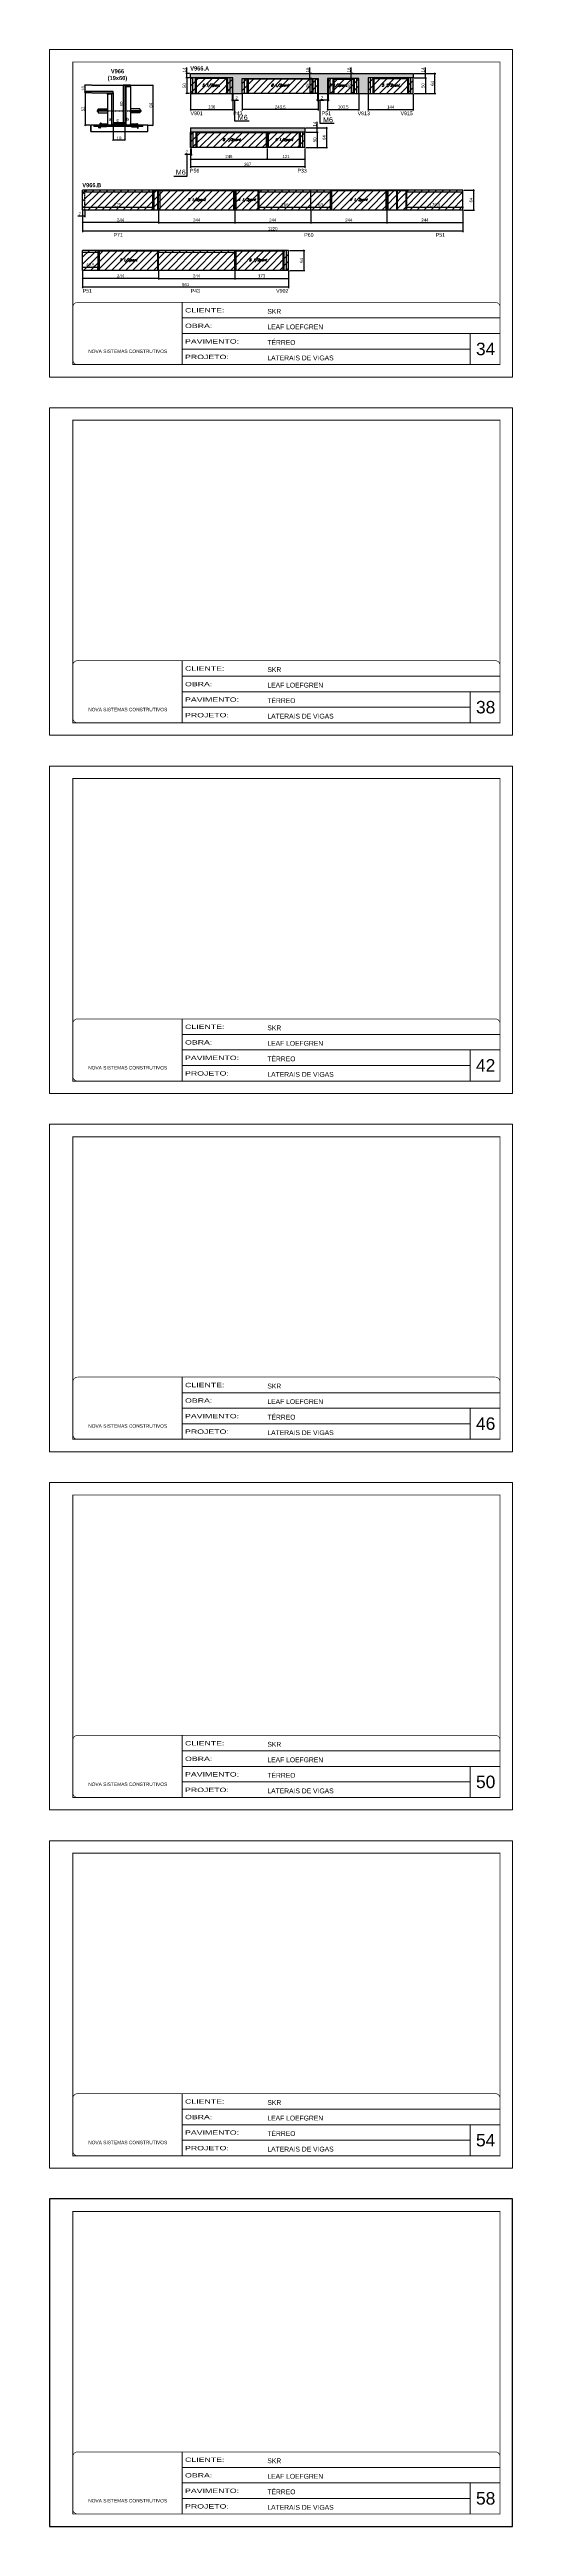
# Model space of a CAD drawing. Extents: x 3309 to 9563, y -2522 to 14608.
# Drawn here: x 4894 to 6379, y -2522 to 5419 of the extents above; entities that cross this region are included whole.
import ezdxf

# ---------------------------------------------------------------- set-up
doc = ezdxf.new("R2010")
doc.units = 0
for name, pattern in [('CONTINUO', [0]), ('DASHED', [0.75, 0.5, -0.25]), ('HIDDEN', [0.375, 0.25, -0.125])]:
    doc.linetypes.add(name, pattern=pattern)
for name, color, linetype in [('5', 5, 'Continuous'), ('barrote', 251, 'Continuous'), ('COTA', 241, 'Continuous'), ('detalhes', 4, 'Continuous'), ('NOMENCLATURA', 7, 'Continuous'), ('Painéis', 200, 'Continuous'), ('presilha', 1, 'Continuous'), ('SARR_2.2x10', 60, 'Continuous'), ('SARR_2.2x7', 40, 'Continuous'), ('SARR_3.5x7', 81, 'Continuous'), ('TENSOR', 3, 'Continuous'), ('texto', 7, 'Continuous')]:
    doc.layers.add(name, color=color, linetype=linetype)
for name, color, linetype, lineweight in [('CARIMBO', 255, 'Continuous', 9), ('CONCRETO', 251, 'Continuous', 25), ('Folhas', 255, 'Continuous', 9), ('Hachura', 251, 'Continuous', 9), ('SARRAFO DE PRESSAO', 251, 'DASHED', 9), ('SCO-___-LAJ', 2, 'Continuous', 0)]:
    doc.layers.add(name, color=color, linetype=linetype, lineweight=lineweight)
doc.layers.add('Laje_Perimetro', color=7, linetype='Continuous', plot=False)
doc.styles.add('ARIAL', font='arial.ttf')
doc.styles.add('COTA TECNICA', font='techl___.ttf', dxfattribs={"height": 10})
doc.styles.add('COTA TECNICA 2X', font='techl___.ttf', dxfattribs={"height": 10})
doc.styles.add('Romans', font='romans.shx')
doc.styles.get("Standard").update_dxf_attribs({"font": 'arial.ttf'})
doc.styles.add('TECNICA', font='techb___.ttf', dxfattribs={"height": 10})
doc.styles.add('Tecnologia', font='')
doc.styles.get('Tecnologia').set_extended_font_data('Forgotten Futurist')
doc.dimstyles.new('PAINEL', dxfattribs={"dimtxt": 10, "dimasz": 3, "dimexe": 3, "dimexo": 3, "dimgap": 3, "dimtad": 1, "dimdec": 1, "dimzin": 12, "dimdsep": 46, "dimtxsty": 'COTA TECNICA', "dimblk1": 'OBLIQUE', "dimblk2": 'OBLIQUE', "dimsah": 1, "dimcen": 0.9, "dimclrd": 4, "dimclre": 4, "dimclrt": 240, "dimadec": 1, "dimazin": 3, "dimtfac": 1, "dimtdec": 1, "dimtmove": 0, "dimatfit": 3, "dimfxl": 1, "dimtolj": 1, "dimtzin": 12, "dimarcsym": 0})
doc.dimstyles.new('SECAO', dxfattribs={"dimscale": 0.333333, "dimtxt": 5, "dimasz": 9, "dimexe": 3, "dimexo": 3, "dimgap": 3, "dimtad": 1, "dimdec": 1, "dimlfac": 0.5, "dimzin": 12, "dimdsep": 46, "dimtxsty": 'COTA TECNICA 2X', "dimblk1": 'OBLIQUE', "dimblk2": 'OBLIQUE', "dimsah": 1, "dimcen": 0.9, "dimclrd": 4, "dimclre": 4, "dimclrt": 240, "dimadec": 1, "dimazin": 3, "dimtfac": 1, "dimtdec": 1, "dimtmove": 0, "dimatfit": 3, "dimfxl": 1, "dimtolj": 1, "dimtzin": 12, "dimarcsym": 0})
pattern_1 = [(135, (38333.8956, -118335.456), (-1.122532015, -1.122532015), [])]

# ---------------------------------------------------------------- blocks, each defined once
blk = doc.blocks.new('9999999999')
at = {"color": 30, "linetype": 'CONTINUO'}
for p, q in [((98564.6, 34230.2), (98564.6, 34429.4)), ((98564.6, 34379.6), (99584, 34379.6)), ((98564.6, 34329.8), (99488, 34329.8)), ((99584, 34329.8), (99488, 34329.8)), ((99488, 34329.8), (99488, 34230.2)), ((98564.6, 34280), (99488, 34280))]:
    blk.add_line(p, q, dxfattribs=at)
at = {"color": 30, "linetype": 'CONTINUO', "const_width": 2}
blk.add_lwpolyline([(99584, 34230.2), (99584, 34414.4, 0.414214), (99569, 34429.4), (98229, 34429.4, 0.414214), (98214, 34414.4), (98214, 34245.2, 0.414214), (98229, 34230.2), (99584, 34230.2)], format="xyb", dxfattribs=at)
at = {"layer": 'Folhas'}
blk.add_lwpolyline([(98139, 34190.2), (99624, 34190.2), (99624, 35240.2), (98139, 35240.2)], close=True, dxfattribs=at)
at = {"layer": 'Folhas', "color": 30, "const_width": 3}
blk.add_lwpolyline([(98214, 34230.2), (99584, 34230.2), (99584, 35200.2), (98214, 35200.2)], close=True, dxfattribs=at)
at = {"color": 7, "linetype": 'Continuous', "ltscale": 5, "style": 'ARIAL'}
for s, height, p in [('SKR', 15.48, (98837.7, 34393.1)), ('TÉRREO', 15.48, (98837.7, 34293.5)), ('LEAF LOEFGREN', 15.483, (98837.7, 34343.3)), ('NOVA SISTEMAS CONSTRUTIVOS', 11.059, (98263.2, 34267.2)), ('LATERAIS DE VIGAS', 15.483, (98837.7, 34243.7))]:
    blk.add_text(s, height=height, dxfattribs=at).set_placement(p)
at = {"layer": 'Folhas', "color": 7, "style": 'Tecnologia', "width": 1.5}
for s, p in [('CLIENTE:', (98573.7, 34397.2)), ('OBRA:', (98573.7, 34347.3)), ('PAVIMENTO:', (98573.7, 34297.5)), ('PROJETO:', (98573.7, 34247.7))]:
    blk.add_text(s, height=14, dxfattribs=at).set_placement(p)
blk = doc.blocks.new('_Oblique')
at = {"color": 0, "linetype": 'ByBlock', "lineweight": -2}
blk.add_line((-0.5, -0.5), (0.5, 0.5), dxfattribs=at)
blk = doc.blocks.new('*D2496')
at = {"layer": 'COTA', "color": 4, "lineweight": -2, "transparency": 16777216}
for p, q in [((5098.4, 5175.7), (5098.4, 5128.2)), ((5136.4, 5175.7), (5136.4, 5128.2)), ((5136.4, 5129.2), (5098.4, 5129.2))]:
    blk.add_line(p, q, dxfattribs=at)
at = {"layer": 'Defpoints', "color": 0, "transparency": 16777216}
for p in [(5098.4, 5176.7), (5136.4, 5176.7), (5098.4, 5129.2)]:
    blk.add_point(p, dxfattribs=at)
at = {"layer": 'COTA', "color": 4, "lineweight": -2, "transparency": 16777216, "xscale": 3, "yscale": 3, "zscale": 3, "rotation": 180}
blk.add_blockref('_Oblique', (5098.4, 5129.2), dxfattribs=at)
at = {"layer": 'COTA', "color": 4, "lineweight": -2, "transparency": 16777216, "xscale": 3, "yscale": 3, "zscale": 3}
blk.add_blockref('_Oblique', (5136.4, 5129.2), dxfattribs=at)
at = {"layer": 'COTA', "color": 240, "transparency": 16777216, "insert": (5117.4, 5135.3), "char_height": 10, "attachment_point": 5, "style": 'COTA TECNICA 2X'}
blk.add_mtext('\\A1;19', dxfattribs=at)
blk = doc.blocks.new('PRESILHA METÁLICA 1')
at = {"layer": 'presilha'}
for p, q in [((0, 13), (6, 13)), ((0, 13), (0, 0)), ((6, 0), (0, 0)), ((6, 15), (7, 15)), ((6, -3), (6, 15)), ((6, 13), (6, 0)), ((7, 11), (7, 20)), ((7, 15), (7, -3)), ((38, 4), (7, 4)), ((12, 21), (9, 21)), ((9, 12), (9, 19)), ((12, 19), (10, 19)), ((38, 11), (10, 11)), ((12, 21), (12, 19)), ((38, 11), (38, 4)), ((7, -3), (6, -3))]:
    blk.add_line(p, q, dxfattribs=at)
for centre, radius, start, end in [((9, 20), 1.14, 90, 180), ((10, 19), 0.57, 90, 180), ((10, 12), 0.57, 180, 270)]:
    blk.add_arc(centre, radius, start, end, dxfattribs=at)
blk = doc.blocks.new('PRESILHA METÁLICA 2')
at = {"layer": 'presilha'}
for p, q in [((-31, 13), (-31, 7)), ((-31, 13), (-3, 13)), ((-31, 7), (-1, 7)), ((-5, 23), (-5, 22)), ((-5, 23), (-2, 23)), ((-5, 22), (-3, 22)), ((-2, 14), (-2, 21)), ((-1, 15), (-1, 22)), ((1, 18), (-1, 18)), ((-1, 18), (-1, 0)), ((-1, 0), (1, 0)), ((1, 0), (1, 18))]:
    blk.add_line(p, q, dxfattribs=at)
for centre, radius, start, end in [((-3, 21), 0.57, 0, 90), ((-3, 14), 0.57, 270, 0), ((-2, 22), 1.14, 0, 90)]:
    blk.add_arc(centre, radius, start, end, dxfattribs=at)
blk = doc.blocks.new('*D2497')
at = {"layer": 'COTA', "color": 4, "lineweight": -2, "transparency": 16777216}
for p, q in [((5155, 5304.7), (5226.4, 5304.7)), ((5225.4, 5304.7), (5225.4, 5176.7)), ((5210.2, 5176.7), (5226.4, 5176.7))]:
    blk.add_line(p, q, dxfattribs=at)
at = {"layer": 'Defpoints', "color": 0, "transparency": 16777216}
for p in [(5154, 5304.7), (5209.2, 5176.7), (5225.4, 5176.7)]:
    blk.add_point(p, dxfattribs=at)
at = {"layer": 'COTA', "color": 4, "lineweight": -2, "transparency": 16777216, "xscale": 3, "yscale": 3, "zscale": 3}
for p, rotation in [((5225.4, 5304.7), 90), ((5225.4, 5176.7), 270)]:
    blk.add_blockref('_Oblique', p, dxfattribs=dict(at, rotation=rotation))
at = {"layer": 'COTA', "color": 240, "transparency": 16777216, "insert": (5219.3, 5240.7), "char_height": 10, "attachment_point": 5, "rotation": 90, "style": 'COTA TECNICA 2X'}
blk.add_mtext('\\A1;64', dxfattribs=at)
blk = doc.blocks.new('*D2498')
at = {"layer": 'COTA', "color": 4, "lineweight": -2, "transparency": 16777216}
for p, q in [((5028.7, 5280.7), (5007.4, 5280.7)), ((5008.4, 5280.7), (5008.4, 5176.7)), ((5024.5, 5176.7), (5007.4, 5176.7))]:
    blk.add_line(p, q, dxfattribs=at)
at = {"layer": 'Defpoints', "color": 0, "transparency": 16777216}
for p in [(5029.7, 5280.7, 0), (5008.4, 5176.7), (5025.5, 5176.7)]:
    blk.add_point(p, dxfattribs=at)
at = {"layer": 'COTA', "color": 4, "lineweight": -2, "transparency": 16777216, "xscale": 3, "yscale": 3, "zscale": 3}
for p, rotation in [((5008.4, 5280.7), 90), ((5008.4, 5176.7), 270)]:
    blk.add_blockref('_Oblique', p, dxfattribs=dict(at, rotation=rotation))
at = {"layer": 'COTA', "color": 240, "transparency": 16777216, "insert": (5002.3, 5228.7), "char_height": 10, "attachment_point": 5, "rotation": 90, "style": 'COTA TECNICA 2X'}
blk.add_mtext('\\A1;52', dxfattribs=at)
blk = doc.blocks.new('*D2499')
at = {"layer": 'COTA', "color": 4, "lineweight": -2, "transparency": 16777216}
for p, q in [((5135.4, 5304.7), (5130.3, 5304.7)), ((5131.3, 5184.7), (5131.3, 5304.7)), ((5135.4, 5184.7), (5130.3, 5184.7))]:
    blk.add_line(p, q, dxfattribs=at)
at = {"layer": 'Defpoints', "color": 0, "transparency": 16777216}
for p in [(5131.3, 5304.7), (5136.4, 5304.7), (5136.4, 5184.7)]:
    blk.add_point(p, dxfattribs=at)
at = {"layer": 'COTA', "color": 4, "lineweight": -2, "transparency": 16777216, "xscale": 3, "yscale": 3, "zscale": 3}
for p, rotation in [((5131.3, 5304.7), 90), ((5131.3, 5184.7), 270)]:
    blk.add_blockref('_Oblique', p, dxfattribs=dict(at, rotation=rotation))
at = {"layer": 'COTA', "color": 240, "transparency": 16777216, "insert": (5125.2, 5244.7), "char_height": 10, "attachment_point": 5, "rotation": 90, "style": 'COTA TECNICA 2X'}
blk.add_mtext('\\A1;60', dxfattribs=at)
blk = doc.blocks.new('*D2500')
at = {"layer": 'COTA', "color": 4, "lineweight": -2, "transparency": 16777216}
for p, q in [((5028.7, 5304.7), (5007.4, 5304.7)), ((5028.7, 5284.7), (5007.4, 5284.7)), ((5008.4, 5284.7), (5008.4, 5304.7))]:
    blk.add_line(p, q, dxfattribs=at)
at = {"layer": 'Defpoints', "color": 0, "transparency": 16777216}
for p in [(5008.4, 5304.7), (5029.7, 5304.7), (5029.7, 5284.7)]:
    blk.add_point(p, dxfattribs=at)
at = {"layer": 'COTA', "color": 4, "lineweight": -2, "transparency": 16777216, "xscale": 3, "yscale": 3, "zscale": 3}
for p, rotation in [((5008.4, 5304.7), 90), ((5008.4, 5284.7), 270)]:
    blk.add_blockref('_Oblique', p, dxfattribs=dict(at, rotation=rotation))
at = {"layer": 'COTA', "color": 240, "transparency": 16777216, "insert": (5002.3, 5294.7), "char_height": 10, "attachment_point": 5, "rotation": 90, "style": 'COTA TECNICA 2X'}
blk.add_mtext('\\A1;10', dxfattribs=at)
blk = doc.blocks.new('*D2503')
at = {"layer": 'COTA', "color": 4, "lineweight": -2, "transparency": 16777216}
for p, q in [((5346.6, 5275.8), (5346.6, 5223.8)), ((5482.6, 5275.8), (5482.6, 5223.8)), ((5346.6, 5226.8), (5482.6, 5226.8))]:
    blk.add_line(p, q, dxfattribs=at)
at = {"layer": 'Defpoints', "color": 0, "transparency": 16777216}
for p in [(5346.6, 5278.8), (5482.6, 5278.8), (5482.6, 5226.8)]:
    blk.add_point(p, dxfattribs=at)
at = {"layer": 'COTA', "color": 4, "lineweight": -2, "transparency": 16777216, "xscale": 3, "yscale": 3, "zscale": 3, "rotation": 180}
blk.add_blockref('_Oblique', (5346.6, 5226.8), dxfattribs=at)
at = {"layer": 'COTA', "color": 4, "lineweight": -2, "transparency": 16777216, "xscale": 3, "yscale": 3, "zscale": 3}
blk.add_blockref('_Oblique', (5482.6, 5226.8), dxfattribs=at)
at = {"layer": 'COTA', "color": 240, "transparency": 16777216, "insert": (5414.6, 5235), "char_height": 10, "attachment_point": 5, "style": 'COTA TECNICA'}
blk.add_mtext('\\A1;136', dxfattribs=at)
blk = doc.blocks.new('*D2501')
at = {"layer": 'COTA', "color": 4, "lineweight": -2, "transparency": 16777216}
for p, q in [((5343.6, 5328.8), (5331.9, 5328.8)), ((5334.9, 5328.8), (5334.9, 5278.8)), ((5343.6, 5278.8), (5331.9, 5278.8))]:
    blk.add_line(p, q, dxfattribs=at)
at = {"layer": 'Defpoints', "color": 0, "transparency": 16777216}
for p in [(5346.6, 5328.8), (5334.9, 5278.8), (5346.6, 5278.8)]:
    blk.add_point(p, dxfattribs=at)
at = {"layer": 'COTA', "color": 4, "lineweight": -2, "transparency": 16777216, "xscale": 3, "yscale": 3, "zscale": 3}
for p, rotation in [((5334.9, 5328.8), 90), ((5334.9, 5278.8), 270)]:
    blk.add_blockref('_Oblique', p, dxfattribs=dict(at, rotation=rotation))
at = {"layer": 'COTA', "color": 240, "transparency": 16777216, "insert": (5326.8, 5303.8), "char_height": 10, "attachment_point": 5, "rotation": 90, "style": 'COTA TECNICA'}
blk.add_mtext('\\A1;50', dxfattribs=at)
blk = doc.blocks.new('*D2502')
at = {"layer": 'COTA', "color": 4, "lineweight": -2, "transparency": 16777216}
for p, q in [((5480.6, 5256.5), (5477.6, 5256.5)), ((5480.6, 5275.8), (5480.6, 5253.5)), ((5480.6, 5256.5), (5482.6, 5256.5)), ((5482.6, 5275.8), (5482.6, 5253.5)), ((5482.6, 5256.5), (5500.7, 5256.5))]:
    blk.add_line(p, q, dxfattribs=at)
at = {"layer": 'Defpoints', "color": 0, "transparency": 16777216}
for p in [(5480.6, 5278.8), (5482.6, 5278.8), (5482.6, 5256.5)]:
    blk.add_point(p, dxfattribs=at)
at = {"layer": 'COTA', "color": 4, "lineweight": -2, "transparency": 16777216, "xscale": 3, "yscale": 3, "zscale": 3}
blk.add_blockref('_Oblique', (5480.6, 5256.5), dxfattribs=at)
at = {"layer": 'COTA', "color": 4, "lineweight": -2, "transparency": 16777216, "xscale": 3, "yscale": 3, "zscale": 3, "rotation": 180}
blk.add_blockref('_Oblique', (5482.6, 5256.5), dxfattribs=at)
at = {"layer": 'COTA', "color": 240, "transparency": 16777216, "insert": (5494.7, 5264.5), "char_height": 10, "attachment_point": 5, "style": 'COTA TECNICA'}
blk.add_mtext('\\A1;2', dxfattribs=at)
blk = doc.blocks.new('*D2504')
at = {"layer": 'COTA', "color": 4, "lineweight": -2, "transparency": 16777216}
for p, q in [((5512.6, 5275.8), (5512.6, 5223.8)), ((5756.1, 5275.8), (5756.1, 5223.8)), ((5756.1, 5226.8), (5512.6, 5226.8))]:
    blk.add_line(p, q, dxfattribs=at)
at = {"layer": 'Defpoints', "color": 0, "transparency": 16777216}
for p in [(5512.6, 5278.8), (5756.1, 5278.8), (5512.6, 5226.8)]:
    blk.add_point(p, dxfattribs=at)
at = {"layer": 'COTA', "color": 4, "lineweight": -2, "transparency": 16777216, "xscale": 3, "yscale": 3, "zscale": 3, "rotation": 180}
blk.add_blockref('_Oblique', (5512.6, 5226.8), dxfattribs=at)
at = {"layer": 'COTA', "color": 4, "lineweight": -2, "transparency": 16777216, "xscale": 3, "yscale": 3, "zscale": 3}
blk.add_blockref('_Oblique', (5756.1, 5226.8), dxfattribs=at)
at = {"layer": 'COTA', "color": 240, "transparency": 16777216, "insert": (5634.3, 5235), "char_height": 10, "attachment_point": 5, "style": 'COTA TECNICA'}
blk.add_mtext('\\A1;243.5', dxfattribs=at)
blk = doc.blocks.new('*D2505')
at = {"layer": 'COTA', "color": 4, "lineweight": -2, "transparency": 16777216}
for p, q in [((5754.1, 5256.5), (5751.1, 5256.5)), ((5754.1, 5275.8), (5754.1, 5253.5)), ((5754.1, 5256.5), (5756.1, 5256.5)), ((5756.1, 5275.8), (5756.1, 5253.5)), ((5756.1, 5256.5), (5774.2, 5256.5))]:
    blk.add_line(p, q, dxfattribs=at)
at = {"layer": 'Defpoints', "color": 0, "transparency": 16777216}
for p in [(5754.1, 5278.8), (5756.1, 5278.8), (5756.1, 5256.5)]:
    blk.add_point(p, dxfattribs=at)
at = {"layer": 'COTA', "color": 4, "lineweight": -2, "transparency": 16777216, "xscale": 3, "yscale": 3, "zscale": 3}
blk.add_blockref('_Oblique', (5754.1, 5256.5), dxfattribs=at)
at = {"layer": 'COTA', "color": 4, "lineweight": -2, "transparency": 16777216, "xscale": 3, "yscale": 3, "zscale": 3, "rotation": 180}
blk.add_blockref('_Oblique', (5756.1, 5256.5), dxfattribs=at)
at = {"layer": 'COTA', "color": 240, "transparency": 16777216, "insert": (5768.2, 5264.5), "char_height": 10, "attachment_point": 5, "style": 'COTA TECNICA'}
blk.add_mtext('\\A1;2', dxfattribs=at)
blk = doc.blocks.new('*D2506')
at = {"layer": 'COTA', "color": 4, "lineweight": -2, "transparency": 16777216}
for p, q in [((5786.1, 5275.8), (5786.1, 5223.8)), ((5886.6, 5275.8), (5886.6, 5223.8)), ((5786.1, 5226.8), (5886.6, 5226.8))]:
    blk.add_line(p, q, dxfattribs=at)
at = {"layer": 'Defpoints', "color": 0, "transparency": 16777216}
for p in [(5786.1, 5278.8), (5886.6, 5278.8), (5886.6, 5226.8)]:
    blk.add_point(p, dxfattribs=at)
at = {"layer": 'COTA', "color": 4, "lineweight": -2, "transparency": 16777216, "xscale": 3, "yscale": 3, "zscale": 3, "rotation": 180}
blk.add_blockref('_Oblique', (5786.1, 5226.8), dxfattribs=at)
at = {"layer": 'COTA', "color": 4, "lineweight": -2, "transparency": 16777216, "xscale": 3, "yscale": 3, "zscale": 3}
blk.add_blockref('_Oblique', (5886.6, 5226.8), dxfattribs=at)
at = {"layer": 'COTA', "color": 240, "transparency": 16777216, "insert": (5836.3, 5234.9), "char_height": 10, "attachment_point": 5, "style": 'COTA TECNICA'}
blk.add_mtext('\\A1;100.5', dxfattribs=at)
blk = doc.blocks.new('*D2507')
at = {"layer": 'COTA', "color": 4, "lineweight": -2, "transparency": 16777216}
for p, q in [((5786.1, 5256.5), (5761.9, 5256.5)), ((5786.1, 5275.8), (5786.1, 5253.5)), ((5788.1, 5256.5), (5786.1, 5256.5)), ((5788.1, 5275.8), (5788.1, 5253.5)), ((5788.1, 5256.5), (5791.1, 5256.5))]:
    blk.add_line(p, q, dxfattribs=at)
at = {"layer": 'Defpoints', "color": 0, "transparency": 16777216}
for p in [(5786.1, 5278.8), (5786.1, 5256.5), (5788.1, 5278.8)]:
    blk.add_point(p, dxfattribs=at)
at = {"layer": 'COTA', "color": 4, "lineweight": -2, "transparency": 16777216, "xscale": 3, "yscale": 3, "zscale": 3}
blk.add_blockref('_Oblique', (5786.1, 5256.5), dxfattribs=at)
at = {"layer": 'COTA', "color": 4, "lineweight": -2, "transparency": 16777216, "xscale": 3, "yscale": 3, "zscale": 3, "rotation": 180}
blk.add_blockref('_Oblique', (5788.1, 5256.5), dxfattribs=at)
at = {"layer": 'COTA', "color": 240, "transparency": 16777216, "insert": (5768, 5264.5), "char_height": 10, "attachment_point": 5, "style": 'COTA TECNICA'}
blk.add_mtext('\\A1;2', dxfattribs=at)
blk = doc.blocks.new('*D2508')
at = {"layer": 'COTA', "color": 4, "lineweight": -2, "transparency": 16777216}
for p, q in [((5916.6, 5275.8), (5916.6, 5223.8)), ((6060.6, 5275.8), (6060.6, 5223.8)), ((5916.6, 5226.8), (6060.6, 5226.8))]:
    blk.add_line(p, q, dxfattribs=at)
at = {"layer": 'Defpoints', "color": 0, "transparency": 16777216}
for p in [(5916.6, 5278.8), (6060.6, 5278.8), (6060.6, 5226.8)]:
    blk.add_point(p, dxfattribs=at)
at = {"layer": 'COTA', "color": 4, "lineweight": -2, "transparency": 16777216, "xscale": 3, "yscale": 3, "zscale": 3, "rotation": 180}
blk.add_blockref('_Oblique', (5916.6, 5226.8), dxfattribs=at)
at = {"layer": 'COTA', "color": 4, "lineweight": -2, "transparency": 16777216, "xscale": 3, "yscale": 3, "zscale": 3}
blk.add_blockref('_Oblique', (6060.6, 5226.8), dxfattribs=at)
at = {"layer": 'COTA', "color": 240, "transparency": 16777216, "insert": (5988.6, 5234.9), "char_height": 10, "attachment_point": 5, "style": 'COTA TECNICA'}
blk.add_mtext('\\A1;144', dxfattribs=at)
blk = doc.blocks.new('*D2509')
at = {"layer": 'COTA', "color": 4, "lineweight": -2, "transparency": 16777216}
for p, q in [((6063.6, 5328.8), (6103.5, 5328.8)), ((6100.5, 5328.8), (6100.5, 5278.8)), ((6063.6, 5278.8), (6103.5, 5278.8))]:
    blk.add_line(p, q, dxfattribs=at)
at = {"layer": 'Defpoints', "color": 0, "transparency": 16777216}
for p in [(6060.6, 5328.8), (6060.6, 5278.8), (6100.5, 5278.8)]:
    blk.add_point(p, dxfattribs=at)
at = {"layer": 'COTA', "color": 4, "lineweight": -2, "transparency": 16777216, "xscale": 3, "yscale": 3, "zscale": 3}
for p, rotation in [((6100.5, 5328.8), 90), ((6100.5, 5278.8), 270)]:
    blk.add_blockref('_Oblique', p, dxfattribs=dict(at, rotation=rotation))
at = {"layer": 'COTA', "color": 240, "transparency": 16777216, "insert": (6092.4, 5303.8), "char_height": 10, "attachment_point": 5, "rotation": 90, "style": 'COTA TECNICA'}
blk.add_mtext('\\A1;50', dxfattribs=at)
blk = doc.blocks.new('*D2510')
at = {"layer": 'COTA', "color": 4, "lineweight": -2, "transparency": 16777216}
for p, q in [((6063.6, 5342.8), (6103.5, 5342.8)), ((6063.6, 5328.8), (6103.5, 5328.8)), ((6100.5, 5342.8), (6100.5, 5361.9)), ((6100.5, 5328.8), (6100.5, 5342.8))]:
    blk.add_line(p, q, dxfattribs=at)
at = {"layer": 'Defpoints', "color": 0, "transparency": 16777216}
for p in [(6060.6, 5342.8), (6060.6, 5328.8), (6100.5, 5342.8)]:
    blk.add_point(p, dxfattribs=at)
at = {"layer": 'COTA', "color": 4, "lineweight": -2, "transparency": 16777216, "xscale": 3, "yscale": 3, "zscale": 3}
for p, rotation in [((6100.5, 5342.8), 90), ((6100.5, 5328.8), 270)]:
    blk.add_blockref('_Oblique', p, dxfattribs=dict(at, rotation=rotation))
at = {"layer": 'COTA', "color": 240, "transparency": 16777216, "insert": (6092.4, 5353.9), "char_height": 10, "attachment_point": 5, "rotation": 90, "style": 'COTA TECNICA'}
blk.add_mtext('\\A1;14', dxfattribs=at)
blk = doc.blocks.new('*D2511')
at = {"layer": 'COTA', "color": 4, "lineweight": -2, "transparency": 16777216}
for p, q in [((6063.6, 5342.8), (6133.5, 5342.8)), ((6130.5, 5278.8), (6130.5, 5342.8)), ((6063.6, 5278.8), (6133.5, 5278.8))]:
    blk.add_line(p, q, dxfattribs=at)
at = {"layer": 'Defpoints', "color": 0, "transparency": 16777216}
for p in [(6060.6, 5342.8), (6130.5, 5342.8), (6060.6, 5278.8)]:
    blk.add_point(p, dxfattribs=at)
at = {"layer": 'COTA', "color": 4, "lineweight": -2, "transparency": 16777216, "xscale": 3, "yscale": 3, "zscale": 3}
for p, rotation in [((6130.5, 5342.8), 90), ((6130.5, 5278.8), 270)]:
    blk.add_blockref('_Oblique', p, dxfattribs=dict(at, rotation=rotation))
at = {"layer": 'COTA', "color": 240, "transparency": 16777216, "insert": (6122.4, 5310.8), "char_height": 10, "attachment_point": 5, "rotation": 90, "style": 'COTA TECNICA'}
blk.add_mtext('\\A1;64', dxfattribs=at)
blk = doc.blocks.new('*D2512')
at = {"layer": 'COTA', "color": 4, "lineweight": -2, "transparency": 16777216}
for p, q in [((5736.1, 5326.8), (5726.8, 5326.8)), ((5729.8, 5326.8), (5729.8, 5278.8)), ((5736.1, 5278.8), (5726.8, 5278.8))]:
    blk.add_line(p, q, dxfattribs=at)
at = {"layer": 'Defpoints', "color": 0, "transparency": 16777216}
for p in [(5739.1, 5326.8), (5729.8, 5278.8), (5739.1, 5278.8)]:
    blk.add_point(p, dxfattribs=at)
at = {"layer": 'COTA', "color": 4, "lineweight": -2, "transparency": 16777216, "xscale": 3, "yscale": 3, "zscale": 3}
for p, rotation in [((5729.8, 5326.8), 90), ((5729.8, 5278.8), 270)]:
    blk.add_blockref('_Oblique', p, dxfattribs=dict(at, rotation=rotation))
at = {"layer": 'COTA', "color": 240, "transparency": 16777216, "insert": (5721.7, 5302.8), "char_height": 10, "attachment_point": 5, "rotation": 90, "style": 'COTA TECNICA'}
blk.add_mtext('\\A1;48', dxfattribs=at)
blk = doc.blocks.new('*D2513')
at = {"layer": 'COTA', "color": 4, "lineweight": -2, "transparency": 16777216}
for p, q in [((5736.1, 5342.8), (5726.8, 5342.8)), ((5736.1, 5326.8), (5726.8, 5326.8)), ((5729.8, 5342.8), (5729.8, 5361.8)), ((5729.8, 5326.8), (5729.8, 5342.8))]:
    blk.add_line(p, q, dxfattribs=at)
at = {"layer": 'Defpoints', "color": 0, "transparency": 16777216}
for p in [(5729.8, 5342.8), (5739.1, 5342.8), (5739.1, 5326.8)]:
    blk.add_point(p, dxfattribs=at)
at = {"layer": 'COTA', "color": 4, "lineweight": -2, "transparency": 16777216, "xscale": 3, "yscale": 3, "zscale": 3}
for p, rotation in [((5729.8, 5342.8), 90), ((5729.8, 5326.8), 270)]:
    blk.add_blockref('_Oblique', p, dxfattribs=dict(at, rotation=rotation))
at = {"layer": 'COTA', "color": 240, "transparency": 16777216, "insert": (5721.7, 5353.8), "char_height": 10, "attachment_point": 5, "rotation": 90, "style": 'COTA TECNICA'}
blk.add_mtext('\\A1;16', dxfattribs=at)
blk = doc.blocks.new('*D2514')
at = {"layer": 'COTA', "color": 4, "lineweight": -2, "transparency": 16777216}
for p, q in [((5868.6, 5326.8), (5859.3, 5326.8)), ((5862.3, 5326.8), (5862.3, 5278.8)), ((5868.6, 5278.8), (5859.3, 5278.8))]:
    blk.add_line(p, q, dxfattribs=at)
at = {"layer": 'Defpoints', "color": 0, "transparency": 16777216}
for p in [(5871.6, 5326.8), (5862.3, 5278.8), (5871.6, 5278.8)]:
    blk.add_point(p, dxfattribs=at)
at = {"layer": 'COTA', "color": 4, "lineweight": -2, "transparency": 16777216, "xscale": 3, "yscale": 3, "zscale": 3}
for p, rotation in [((5862.3, 5326.8), 90), ((5862.3, 5278.8), 270)]:
    blk.add_blockref('_Oblique', p, dxfattribs=dict(at, rotation=rotation))
at = {"layer": 'COTA', "color": 240, "transparency": 16777216, "insert": (5854.2, 5302.8), "char_height": 10, "attachment_point": 5, "rotation": 90, "style": 'COTA TECNICA'}
blk.add_mtext('\\A1;48', dxfattribs=at)
blk = doc.blocks.new('*D2515')
at = {"layer": 'COTA', "color": 4, "lineweight": -2, "transparency": 16777216}
for p, q in [((5868.6, 5342.8), (5859.3, 5342.8)), ((5868.6, 5326.8), (5859.3, 5326.8)), ((5862.3, 5342.8), (5862.3, 5361.8)), ((5862.3, 5326.8), (5862.3, 5342.8))]:
    blk.add_line(p, q, dxfattribs=at)
at = {"layer": 'Defpoints', "color": 0, "transparency": 16777216}
for p in [(5862.3, 5342.8), (5871.6, 5342.8), (5871.6, 5326.8)]:
    blk.add_point(p, dxfattribs=at)
at = {"layer": 'COTA', "color": 4, "lineweight": -2, "transparency": 16777216, "xscale": 3, "yscale": 3, "zscale": 3}
for p, rotation in [((5862.3, 5342.8), 90), ((5862.3, 5326.8), 270)]:
    blk.add_blockref('_Oblique', p, dxfattribs=dict(at, rotation=rotation))
at = {"layer": 'COTA', "color": 240, "transparency": 16777216, "insert": (5854.2, 5353.8), "char_height": 10, "attachment_point": 5, "rotation": 90, "style": 'COTA TECNICA'}
blk.add_mtext('\\A1;16', dxfattribs=at)
blk = doc.blocks.new('*D2516')
at = {"layer": 'COTA', "color": 4, "lineweight": -2, "transparency": 16777216}
for p, q in [((5343.6, 5342.8), (5331.9, 5342.8)), ((5343.6, 5328.8), (5331.9, 5328.8)), ((5334.9, 5342.8), (5334.9, 5361.9)), ((5334.9, 5328.8), (5334.9, 5342.8))]:
    blk.add_line(p, q, dxfattribs=at)
at = {"layer": 'Defpoints', "color": 0, "transparency": 16777216}
for p in [(5334.9, 5342.8), (5346.6, 5342.8), (5346.6, 5328.8)]:
    blk.add_point(p, dxfattribs=at)
at = {"layer": 'COTA', "color": 4, "lineweight": -2, "transparency": 16777216, "xscale": 3, "yscale": 3, "zscale": 3}
for p, rotation in [((5334.9, 5342.8), 90), ((5334.9, 5328.8), 270)]:
    blk.add_blockref('_Oblique', p, dxfattribs=dict(at, rotation=rotation))
at = {"layer": 'COTA', "color": 240, "transparency": 16777216, "insert": (5326.8, 5353.9), "char_height": 10, "attachment_point": 5, "rotation": 90, "style": 'COTA TECNICA'}
blk.add_mtext('\\A1;14', dxfattribs=at)
blk = doc.blocks.new('*D2518')
at = {"layer": 'COTA', "color": 4, "linetype": 'ByBlock', "lineweight": -2, "transparency": 16777216}
for p, q in [((5346.6, 5101.7), (5346.6, 5039.8)), ((5713.6, 5101.7), (5713.6, 5039.8)), ((5713.6, 5042.8), (5346.6, 5042.8))]:
    blk.add_line(p, q, dxfattribs=at)
at = {"layer": 'Defpoints', "color": 0, "linetype": 'ByBlock', "transparency": 16777216}
for p in [(5346.6, 5104.7), (5713.6, 5104.7), (5346.6, 5042.8)]:
    blk.add_point(p, dxfattribs=at)
at = {"layer": 'COTA', "color": 4, "linetype": 'ByBlock', "lineweight": -2, "transparency": 16777216, "xscale": 3, "yscale": 3, "zscale": 3, "rotation": 180}
blk.add_blockref('_Oblique', (5346.6, 5042.8), dxfattribs=at)
at = {"layer": 'COTA', "color": 4, "linetype": 'ByBlock', "lineweight": -2, "transparency": 16777216, "xscale": 3, "yscale": 3, "zscale": 3}
blk.add_blockref('_Oblique', (5713.6, 5042.8), dxfattribs=at)
at = {"layer": 'COTA', "color": 240, "linetype": 'ByBlock', "transparency": 16777216, "insert": (5530.1, 5051.1), "char_height": 10, "attachment_point": 5, "style": 'COTA TECNICA'}
blk.add_mtext('\\A1;367', dxfattribs=at)
blk = doc.blocks.new('*D2519')
at = {"layer": 'COTA', "color": 4, "lineweight": -2, "transparency": 16777216}
for p, q in [((5346.6, 5101.7), (5346.6, 5065.1)), ((5592.6, 5101.7), (5592.6, 5065.1)), ((5346.6, 5068.1), (5592.6, 5068.1))]:
    blk.add_line(p, q, dxfattribs=at)
at = {"layer": 'Defpoints', "color": 0, "transparency": 16777216}
for p in [(5346.6, 5104.7), (5592.6, 5104.7), (5592.6, 5068.1)]:
    blk.add_point(p, dxfattribs=at)
at = {"layer": 'COTA', "color": 4, "lineweight": -2, "transparency": 16777216, "xscale": 3, "yscale": 3, "zscale": 3, "rotation": 180}
blk.add_blockref('_Oblique', (5346.6, 5068.1), dxfattribs=at)
at = {"layer": 'COTA', "color": 4, "lineweight": -2, "transparency": 16777216, "xscale": 3, "yscale": 3, "zscale": 3}
blk.add_blockref('_Oblique', (5592.6, 5068.1), dxfattribs=at)
at = {"layer": 'COTA', "color": 240, "transparency": 16777216, "insert": (5469.6, 5076.2), "char_height": 10, "attachment_point": 5, "style": 'COTA TECNICA'}
blk.add_mtext('\\A1;246', dxfattribs=at)
blk = doc.blocks.new('*D2520')
at = {"layer": 'COTA', "color": 4, "lineweight": -2, "transparency": 16777216}
for p, q in [((5592.6, 5101.7), (5592.6, 5065.1)), ((5713.6, 5101.7), (5713.6, 5065.1)), ((5592.6, 5068.1), (5713.6, 5068.1))]:
    blk.add_line(p, q, dxfattribs=at)
at = {"layer": 'Defpoints', "color": 0, "transparency": 16777216}
for p in [(5592.6, 5104.7), (5713.6, 5104.7), (5713.6, 5068.1)]:
    blk.add_point(p, dxfattribs=at)
at = {"layer": 'COTA', "color": 4, "lineweight": -2, "transparency": 16777216, "xscale": 3, "yscale": 3, "zscale": 3, "rotation": 180}
blk.add_blockref('_Oblique', (5592.6, 5068.1), dxfattribs=at)
at = {"layer": 'COTA', "color": 4, "lineweight": -2, "transparency": 16777216, "xscale": 3, "yscale": 3, "zscale": 3}
blk.add_blockref('_Oblique', (5713.6, 5068.1), dxfattribs=at)
at = {"layer": 'COTA', "color": 240, "transparency": 16777216, "insert": (5653.1, 5076.2), "char_height": 10, "attachment_point": 5, "style": 'COTA TECNICA'}
blk.add_mtext('\\A1;121', dxfattribs=at)
blk = doc.blocks.new('*D2517')
at = {"layer": 'COTA', "color": 4, "lineweight": -2, "transparency": 16777216}
for p, q in [((5346.6, 5082.9), (5328.5, 5082.9)), ((5346.6, 5101.7), (5346.6, 5079.9)), ((5348.6, 5082.9), (5346.6, 5082.9)), ((5348.6, 5101.7), (5348.6, 5079.9)), ((5348.6, 5082.9), (5351.6, 5082.9))]:
    blk.add_line(p, q, dxfattribs=at)
at = {"layer": 'Defpoints', "color": 0, "transparency": 16777216}
for p in [(5346.6, 5104.7), (5346.6, 5082.9), (5348.6, 5104.7)]:
    blk.add_point(p, dxfattribs=at)
at = {"layer": 'COTA', "color": 4, "lineweight": -2, "transparency": 16777216, "xscale": 3, "yscale": 3, "zscale": 3}
blk.add_blockref('_Oblique', (5346.6, 5082.9), dxfattribs=at)
at = {"layer": 'COTA', "color": 4, "lineweight": -2, "transparency": 16777216, "xscale": 3, "yscale": 3, "zscale": 3, "rotation": 180}
blk.add_blockref('_Oblique', (5348.6, 5082.9), dxfattribs=at)
at = {"layer": 'COTA', "color": 240, "transparency": 16777216, "insert": (5334.5, 5090.9), "char_height": 10, "attachment_point": 5, "style": 'COTA TECNICA'}
blk.add_mtext('\\A1;2', dxfattribs=at)
blk = doc.blocks.new('*D2522')
at = {"layer": 'COTA', "color": 4, "lineweight": -2, "transparency": 16777216}
for p, q in [((5716.6, 5154.7), (5756.4, 5154.7)), ((5716.6, 5104.7), (5756.4, 5104.7)), ((5753.4, 5154.7), (5753.4, 5104.7))]:
    blk.add_line(p, q, dxfattribs=at)
at = {"layer": 'Defpoints', "color": 0, "transparency": 16777216}
for p in [(5713.6, 5154.7), (5713.6, 5104.7), (5753.4, 5104.7)]:
    blk.add_point(p, dxfattribs=at)
at = {"layer": 'COTA', "color": 4, "lineweight": -2, "transparency": 16777216, "xscale": 3, "yscale": 3, "zscale": 3}
for p, rotation in [((5753.4, 5154.7), 90), ((5753.4, 5104.7), 270)]:
    blk.add_blockref('_Oblique', p, dxfattribs=dict(at, rotation=rotation))
at = {"layer": 'COTA', "color": 240, "transparency": 16777216, "insert": (5745.3, 5129.7), "char_height": 10, "attachment_point": 5, "rotation": 90, "style": 'COTA TECNICA'}
blk.add_mtext('\\A1;50', dxfattribs=at)
blk = doc.blocks.new('*D2523')
at = {"layer": 'COTA', "color": 4, "lineweight": -2, "transparency": 16777216}
for p, q in [((5716.6, 5168.7), (5756.4, 5168.7)), ((5753.4, 5168.7), (5753.4, 5187.8)), ((5753.4, 5154.7), (5753.4, 5168.7)), ((5716.6, 5154.7), (5756.4, 5154.7))]:
    blk.add_line(p, q, dxfattribs=at)
at = {"layer": 'Defpoints', "color": 0, "transparency": 16777216}
for p in [(5713.6, 5168.7), (5753.4, 5168.7), (5713.6, 5154.7)]:
    blk.add_point(p, dxfattribs=at)
at = {"layer": 'COTA', "color": 4, "lineweight": -2, "transparency": 16777216, "xscale": 3, "yscale": 3, "zscale": 3}
for p, rotation in [((5753.4, 5168.7), 90), ((5753.4, 5154.7), 270)]:
    blk.add_blockref('_Oblique', p, dxfattribs=dict(at, rotation=rotation))
at = {"layer": 'COTA', "color": 240, "transparency": 16777216, "insert": (5745.3, 5179.8), "char_height": 10, "attachment_point": 5, "rotation": 90, "style": 'COTA TECNICA'}
blk.add_mtext('\\A1;14', dxfattribs=at)
blk = doc.blocks.new('*D2524')
at = {"layer": 'COTA', "color": 4, "lineweight": -2, "transparency": 16777216}
for p, q in [((5716.6, 5168.7), (5786.5, 5168.7)), ((5783.5, 5104.7), (5783.5, 5168.7)), ((5716.6, 5104.7), (5786.5, 5104.7))]:
    blk.add_line(p, q, dxfattribs=at)
at = {"layer": 'Defpoints', "color": 0, "transparency": 16777216}
for p in [(5713.6, 5168.7), (5783.5, 5168.7), (5713.6, 5104.7)]:
    blk.add_point(p, dxfattribs=at)
at = {"layer": 'COTA', "color": 4, "lineweight": -2, "transparency": 16777216, "xscale": 3, "yscale": 3, "zscale": 3}
for p, rotation in [((5783.5, 5168.7), 90), ((5783.5, 5104.7), 270)]:
    blk.add_blockref('_Oblique', p, dxfattribs=dict(at, rotation=rotation))
at = {"layer": 'COTA', "color": 240, "transparency": 16777216, "insert": (5775.4, 5136.7), "char_height": 10, "attachment_point": 5, "rotation": 90, "style": 'COTA TECNICA'}
blk.add_mtext('\\A1;64', dxfattribs=at)
blk = doc.blocks.new('*D2525')
at = {"layer": 'COTA', "color": 4, "linetype": 'ByBlock', "lineweight": -2, "transparency": 16777216}
for p, q in [((5000.3, 4901.7), (5000.3, 4861.6)), ((5244.3, 4864.6), (5000.3, 4864.6)), ((5244.3, 4901.7), (5244.3, 4861.6))]:
    blk.add_line(p, q, dxfattribs=at)
at = {"layer": 'Defpoints', "color": 0, "linetype": 'ByBlock', "transparency": 16777216}
for p in [(5000.3, 4904.7), (5000.3, 4864.6), (5244.3, 4904.7)]:
    blk.add_point(p, dxfattribs=at)
at = {"layer": 'COTA', "color": 4, "linetype": 'ByBlock', "lineweight": -2, "transparency": 16777216, "xscale": 3, "yscale": 3, "zscale": 3, "rotation": 180}
blk.add_blockref('_Oblique', (5000.3, 4864.6), dxfattribs=at)
at = {"layer": 'COTA', "color": 4, "linetype": 'ByBlock', "lineweight": -2, "transparency": 16777216, "xscale": 3, "yscale": 3, "zscale": 3}
blk.add_blockref('_Oblique', (5244.3, 4864.6), dxfattribs=at)
at = {"layer": 'COTA', "color": 240, "linetype": 'ByBlock', "transparency": 16777216, "insert": (5122.3, 4872.6), "char_height": 10, "attachment_point": 5, "style": 'COTA TECNICA'}
blk.add_mtext('\\A1;244', dxfattribs=at)
blk = doc.blocks.new('*D2527')
at = {"layer": 'COTA', "color": 4, "linetype": 'ByBlock', "lineweight": -2, "transparency": 16777216}
for p, q in [((5000.3, 4901.7), (5000.3, 4833.9)), ((6220.3, 4901.7), (6220.3, 4833.9)), ((6220.3, 4836.9), (5000.3, 4836.9))]:
    blk.add_line(p, q, dxfattribs=at)
at = {"layer": 'Defpoints', "color": 0, "linetype": 'ByBlock', "transparency": 16777216}
for p in [(5000.3, 4904.7), (6220.3, 4904.7), (5000.3, 4836.9)]:
    blk.add_point(p, dxfattribs=at)
at = {"layer": 'COTA', "color": 4, "linetype": 'ByBlock', "lineweight": -2, "transparency": 16777216, "xscale": 3, "yscale": 3, "zscale": 3, "rotation": 180}
blk.add_blockref('_Oblique', (5000.3, 4836.9), dxfattribs=at)
at = {"layer": 'COTA', "color": 4, "linetype": 'ByBlock', "lineweight": -2, "transparency": 16777216, "xscale": 3, "yscale": 3, "zscale": 3}
blk.add_blockref('_Oblique', (6220.3, 4836.9), dxfattribs=at)
at = {"layer": 'COTA', "color": 240, "linetype": 'ByBlock', "transparency": 16777216, "insert": (5610.3, 4845), "char_height": 10, "attachment_point": 5, "style": 'COTA TECNICA'}
blk.add_mtext('\\A1;1220', dxfattribs=at)
blk = doc.blocks.new('*D2526')
at = {"layer": 'COTA', "color": 4, "lineweight": -2, "transparency": 16777216}
for p, q in [((5244.3, 4901.7), (5244.3, 4861.6)), ((5244.3, 4864.6), (5488.3, 4864.6)), ((5488.3, 4901.7), (5488.3, 4861.6))]:
    blk.add_line(p, q, dxfattribs=at)
at = {"layer": 'Defpoints', "color": 0, "transparency": 16777216}
for p in [(5244.3, 4904.7, 0), (5488.3, 4904.7, 0), (5488.3, 4864.6)]:
    blk.add_point(p, dxfattribs=at)
at = {"layer": 'COTA', "color": 4, "lineweight": -2, "transparency": 16777216, "xscale": 3, "yscale": 3, "zscale": 3, "rotation": 180}
blk.add_blockref('_Oblique', (5244.3, 4864.6), dxfattribs=at)
at = {"layer": 'COTA', "color": 4, "lineweight": -2, "transparency": 16777216, "xscale": 3, "yscale": 3, "zscale": 3}
blk.add_blockref('_Oblique', (5488.3, 4864.6), dxfattribs=at)
at = {"layer": 'COTA', "color": 240, "transparency": 16777216, "insert": (5366.3, 4872.6), "char_height": 10, "attachment_point": 5, "style": 'COTA TECNICA'}
blk.add_mtext('\\A1;244', dxfattribs=at)
blk = doc.blocks.new('*D2528')
at = {"layer": 'COTA', "color": 4, "lineweight": -2, "transparency": 16777216}
for p, q in [((5488.3, 4901.7), (5488.3, 4861.6)), ((5488.3, 4864.6), (5732.3, 4864.6)), ((5732.3, 4901.7), (5732.3, 4861.6))]:
    blk.add_line(p, q, dxfattribs=at)
at = {"layer": 'Defpoints', "color": 0, "transparency": 16777216}
for p in [(5488.3, 4904.7, 0), (5732.3, 4904.7, 0), (5732.3, 4864.6)]:
    blk.add_point(p, dxfattribs=at)
at = {"layer": 'COTA', "color": 4, "lineweight": -2, "transparency": 16777216, "xscale": 3, "yscale": 3, "zscale": 3, "rotation": 180}
blk.add_blockref('_Oblique', (5488.3, 4864.6), dxfattribs=at)
at = {"layer": 'COTA', "color": 4, "lineweight": -2, "transparency": 16777216, "xscale": 3, "yscale": 3, "zscale": 3}
blk.add_blockref('_Oblique', (5732.3, 4864.6), dxfattribs=at)
at = {"layer": 'COTA', "color": 240, "transparency": 16777216, "insert": (5610.3, 4872.6), "char_height": 10, "attachment_point": 5, "style": 'COTA TECNICA'}
blk.add_mtext('\\A1;244', dxfattribs=at)
blk = doc.blocks.new('*D2529')
at = {"layer": 'COTA', "color": 4, "lineweight": -2, "transparency": 16777216}
for p, q in [((6223.3, 4968.7), (6257.7, 4968.7)), ((6254.7, 4968.7), (6254.7, 4904.7)), ((6223.3, 4904.7), (6257.7, 4904.7))]:
    blk.add_line(p, q, dxfattribs=at)
at = {"layer": 'Defpoints', "color": 0, "transparency": 16777216}
for p in [(6220.3, 4968.7, 0), (6220.3, 4904.7, 0), (6254.7, 4904.7)]:
    blk.add_point(p, dxfattribs=at)
at = {"layer": 'COTA', "color": 4, "lineweight": -2, "transparency": 16777216, "xscale": 3, "yscale": 3, "zscale": 3}
for p, rotation in [((6254.7, 4968.7), 90), ((6254.7, 4904.7), 270)]:
    blk.add_blockref('_Oblique', p, dxfattribs=dict(at, rotation=rotation))
at = {"layer": 'COTA', "color": 240, "transparency": 16777216, "insert": (6246.6, 4936.7), "char_height": 10, "attachment_point": 5, "rotation": 90, "style": 'COTA TECNICA'}
blk.add_mtext('\\A1;64', dxfattribs=at)
blk = doc.blocks.new('*D2530')
at = {"layer": 'COTA', "color": 4, "lineweight": -2, "transparency": 16777216}
for p, q in [((5732.3, 4901.7), (5732.3, 4861.6)), ((5732.3, 4864.6), (5976.3, 4864.6)), ((5976.3, 4901.7), (5976.3, 4861.6))]:
    blk.add_line(p, q, dxfattribs=at)
at = {"layer": 'Defpoints', "color": 0, "transparency": 16777216}
for p in [(5732.3, 4904.7), (5976.3, 4904.7), (5976.3, 4864.6)]:
    blk.add_point(p, dxfattribs=at)
at = {"layer": 'COTA', "color": 4, "lineweight": -2, "transparency": 16777216, "xscale": 3, "yscale": 3, "zscale": 3, "rotation": 180}
blk.add_blockref('_Oblique', (5732.3, 4864.6), dxfattribs=at)
at = {"layer": 'COTA', "color": 4, "lineweight": -2, "transparency": 16777216, "xscale": 3, "yscale": 3, "zscale": 3}
blk.add_blockref('_Oblique', (5976.3, 4864.6), dxfattribs=at)
at = {"layer": 'COTA', "color": 240, "transparency": 16777216, "insert": (5854.3, 4872.6), "char_height": 10, "attachment_point": 5, "style": 'COTA TECNICA'}
blk.add_mtext('\\A1;244', dxfattribs=at)
blk = doc.blocks.new('*D2531')
at = {"layer": 'COTA', "color": 4, "lineweight": -2, "transparency": 16777216}
for p, q in [((5976.3, 4901.7), (5976.3, 4861.6)), ((5976.3, 4864.6), (6220.3, 4864.6)), ((6220.3, 4901.7), (6220.3, 4861.6))]:
    blk.add_line(p, q, dxfattribs=at)
at = {"layer": 'Defpoints', "color": 0, "transparency": 16777216}
for p in [(5976.3, 4904.7), (6220.3, 4904.7), (6220.3, 4864.6)]:
    blk.add_point(p, dxfattribs=at)
at = {"layer": 'COTA', "color": 4, "lineweight": -2, "transparency": 16777216, "xscale": 3, "yscale": 3, "zscale": 3, "rotation": 180}
blk.add_blockref('_Oblique', (5976.3, 4864.6), dxfattribs=at)
at = {"layer": 'COTA', "color": 4, "lineweight": -2, "transparency": 16777216, "xscale": 3, "yscale": 3, "zscale": 3}
blk.add_blockref('_Oblique', (6220.3, 4864.6), dxfattribs=at)
at = {"layer": 'COTA', "color": 240, "transparency": 16777216, "insert": (6098.3, 4872.6), "char_height": 10, "attachment_point": 5, "style": 'COTA TECNICA'}
blk.add_mtext('\\A1;244', dxfattribs=at)
blk = doc.blocks.new('*D2532')
at = {"layer": 'COTA', "color": 4, "linetype": 'ByBlock', "lineweight": -2, "transparency": 16777216}
for p, q in [((5000.3, 4708.2), (5000.3, 4682.2)), ((5244.3, 4708.2), (5244.3, 4682.2)), ((5244.3, 4685.2), (5000.3, 4685.2))]:
    blk.add_line(p, q, dxfattribs=at)
at = {"layer": 'Defpoints', "color": 0, "linetype": 'ByBlock', "transparency": 16777216}
for p in [(5000.3, 4711.2), (5244.3, 4711.2), (5000.3, 4685.2)]:
    blk.add_point(p, dxfattribs=at)
at = {"layer": 'COTA', "color": 4, "linetype": 'ByBlock', "lineweight": -2, "transparency": 16777216, "xscale": 3, "yscale": 3, "zscale": 3, "rotation": 180}
blk.add_blockref('_Oblique', (5000.3, 4685.2), dxfattribs=at)
at = {"layer": 'COTA', "color": 4, "linetype": 'ByBlock', "lineweight": -2, "transparency": 16777216, "xscale": 3, "yscale": 3, "zscale": 3}
blk.add_blockref('_Oblique', (5244.3, 4685.2), dxfattribs=at)
at = {"layer": 'COTA', "color": 240, "linetype": 'ByBlock', "transparency": 16777216, "insert": (5122.3, 4693.3), "char_height": 10, "attachment_point": 5, "style": 'COTA TECNICA'}
blk.add_mtext('\\A1;244', dxfattribs=at)
blk = doc.blocks.new('*D2534')
at = {"layer": 'COTA', "color": 4, "linetype": 'ByBlock', "lineweight": -2, "transparency": 16777216}
for p, q in [((5000.3, 4708.2), (5000.3, 4654.5)), ((5661.3, 4708.2), (5661.3, 4654.5)), ((5661.3, 4657.5), (5000.3, 4657.5))]:
    blk.add_line(p, q, dxfattribs=at)
at = {"layer": 'Defpoints', "color": 0, "linetype": 'ByBlock', "transparency": 16777216}
for p in [(5000.3, 4711.2), (5661.3, 4711.2), (5000.3, 4657.5)]:
    blk.add_point(p, dxfattribs=at)
at = {"layer": 'COTA', "color": 4, "linetype": 'ByBlock', "lineweight": -2, "transparency": 16777216, "xscale": 3, "yscale": 3, "zscale": 3, "rotation": 180}
blk.add_blockref('_Oblique', (5000.3, 4657.5), dxfattribs=at)
at = {"layer": 'COTA', "color": 4, "linetype": 'ByBlock', "lineweight": -2, "transparency": 16777216, "xscale": 3, "yscale": 3, "zscale": 3}
blk.add_blockref('_Oblique', (5661.3, 4657.5), dxfattribs=at)
at = {"layer": 'COTA', "color": 240, "linetype": 'ByBlock', "transparency": 16777216, "insert": (5330.8, 4665.6), "char_height": 10, "attachment_point": 5, "style": 'COTA TECNICA'}
blk.add_mtext('\\A1;661', dxfattribs=at)
blk = doc.blocks.new('*D2533')
at = {"layer": 'COTA', "color": 4, "lineweight": -2, "transparency": 16777216}
for p, q in [((5244.3, 4708.2), (5244.3, 4682.2)), ((5488.3, 4708.2), (5488.3, 4682.2)), ((5244.3, 4685.2), (5488.3, 4685.2))]:
    blk.add_line(p, q, dxfattribs=at)
at = {"layer": 'Defpoints', "color": 0, "transparency": 16777216}
for p in [(5244.3, 4711.2, 0), (5488.3, 4711.2, 0), (5488.3, 4685.2)]:
    blk.add_point(p, dxfattribs=at)
at = {"layer": 'COTA', "color": 4, "lineweight": -2, "transparency": 16777216, "xscale": 3, "yscale": 3, "zscale": 3, "rotation": 180}
blk.add_blockref('_Oblique', (5244.3, 4685.2), dxfattribs=at)
at = {"layer": 'COTA', "color": 4, "lineweight": -2, "transparency": 16777216, "xscale": 3, "yscale": 3, "zscale": 3}
blk.add_blockref('_Oblique', (5488.3, 4685.2), dxfattribs=at)
at = {"layer": 'COTA', "color": 240, "transparency": 16777216, "insert": (5366.3, 4693.3), "char_height": 10, "attachment_point": 5, "style": 'COTA TECNICA'}
blk.add_mtext('\\A1;244', dxfattribs=at)
blk = doc.blocks.new('*D2535')
at = {"layer": 'COTA', "color": 4, "lineweight": -2, "transparency": 16777216}
for p, q in [((5488.3, 4708.2), (5488.3, 4682.2)), ((5661.3, 4708.2), (5661.3, 4682.2)), ((5488.3, 4685.2), (5661.3, 4685.2))]:
    blk.add_line(p, q, dxfattribs=at)
at = {"layer": 'Defpoints', "color": 0, "transparency": 16777216}
for p in [(5488.3, 4711.2, 0), (5661.3, 4711.2, 0), (5661.3, 4685.2)]:
    blk.add_point(p, dxfattribs=at)
at = {"layer": 'COTA', "color": 4, "lineweight": -2, "transparency": 16777216, "xscale": 3, "yscale": 3, "zscale": 3, "rotation": 180}
blk.add_blockref('_Oblique', (5488.3, 4685.2), dxfattribs=at)
at = {"layer": 'COTA', "color": 4, "lineweight": -2, "transparency": 16777216, "xscale": 3, "yscale": 3, "zscale": 3}
blk.add_blockref('_Oblique', (5661.3, 4685.2), dxfattribs=at)
at = {"layer": 'COTA', "color": 240, "transparency": 16777216, "insert": (5574.8, 4693.5), "char_height": 10, "attachment_point": 5, "style": 'COTA TECNICA'}
blk.add_mtext('\\A1;173', dxfattribs=at)
blk = doc.blocks.new('*D2536')
at = {"layer": 'COTA', "color": 4, "lineweight": -2, "transparency": 16777216}
for p, q in [((5664.3, 4775.2), (5713.5, 4775.2)), ((5710.5, 4775.2), (5710.5, 4711.2)), ((5664.3, 4711.2), (5713.5, 4711.2))]:
    blk.add_line(p, q, dxfattribs=at)
at = {"layer": 'Defpoints', "color": 0, "transparency": 16777216}
for p in [(5661.3, 4775.2), (5661.3, 4711.2), (5710.5, 4711.2)]:
    blk.add_point(p, dxfattribs=at)
at = {"layer": 'COTA', "color": 4, "lineweight": -2, "transparency": 16777216, "xscale": 3, "yscale": 3, "zscale": 3}
for p, rotation in [((5710.5, 4775.2), 90), ((5710.5, 4711.2), 270)]:
    blk.add_blockref('_Oblique', p, dxfattribs=dict(at, rotation=rotation))
at = {"layer": 'COTA', "color": 240, "transparency": 16777216, "insert": (5702.4, 4743.2), "char_height": 10, "attachment_point": 5, "rotation": 90, "style": 'COTA TECNICA'}
blk.add_mtext('\\A1;64', dxfattribs=at)
blk = doc.blocks.new('*D2537')
at = {"layer": 'COTA', "color": 4, "lineweight": -2, "transparency": 16777216}
for p, q in [((5000.3, 4884.5), (4985.6, 4884.5)), ((5000.3, 4901.7), (5000.3, 4881.5)), ((5007.3, 4884.5), (5000.3, 4884.5)), ((5007.3, 4901.7), (5007.3, 4881.5))]:
    blk.add_line(p, q, dxfattribs=at)
at = {"layer": 'Defpoints', "color": 0, "transparency": 16777216}
for p in [(5000.3, 4904.7), (5000.3, 4884.5), (5007.3, 4904.7)]:
    blk.add_point(p, dxfattribs=at)
at = {"layer": 'COTA', "color": 4, "lineweight": -2, "transparency": 16777216, "xscale": 3, "yscale": 3, "zscale": 3, "rotation": 180}
blk.add_blockref('_Oblique', (5000.3, 4884.5), dxfattribs=at)
at = {"layer": 'COTA', "color": 4, "lineweight": -2, "transparency": 16777216, "xscale": 3, "yscale": 3, "zscale": 3}
blk.add_blockref('_Oblique', (5007.3, 4884.5), dxfattribs=at)
at = {"layer": 'COTA', "color": 240, "transparency": 16777216, "insert": (4991.5, 4892.6), "char_height": 10, "attachment_point": 5, "style": 'COTA TECNICA'}
blk.add_mtext('\\A1;7', dxfattribs=at)
blk = doc.blocks.new('*D2538')
at = {"layer": 'COTA', "color": 4, "lineweight": -2, "transparency": 16777216}
for p, q in [((5000.3, 4907.7), (5000.3, 4916.7)), ((5000.3, 4913.7), (5225.3, 4913.7)), ((5225.3, 4907.7), (5225.3, 4916.7))]:
    blk.add_line(p, q, dxfattribs=at)
at = {"layer": 'Defpoints', "color": 0, "transparency": 16777216}
for p in [(5000.3, 4904.7), (5225.3, 4913.7), (5225.3, 4904.7)]:
    blk.add_point(p, dxfattribs=at)
at = {"layer": 'COTA', "color": 4, "lineweight": -2, "transparency": 16777216, "xscale": 3, "yscale": 3, "zscale": 3, "rotation": 180}
blk.add_blockref('_Oblique', (5000.3, 4913.7), dxfattribs=at)
at = {"layer": 'COTA', "color": 4, "lineweight": -2, "transparency": 16777216, "xscale": 3, "yscale": 3, "zscale": 3}
blk.add_blockref('_Oblique', (5225.3, 4913.7), dxfattribs=at)
at = {"layer": 'COTA', "color": 240, "transparency": 16777216, "insert": (5112.8, 4921.8), "char_height": 10, "attachment_point": 5, "style": 'COTA TECNICA'}
blk.add_mtext('\\A1;225', dxfattribs=at)
blk = doc.blocks.new('*D2539')
at = {"layer": 'COTA', "color": 4, "lineweight": -2, "transparency": 16777216}
for p, q in [((5566.3, 4907.7), (5566.3, 4916.7)), ((5566.3, 4913.7), (5732.3, 4913.7)), ((5732.3, 4907.7), (5732.3, 4916.7))]:
    blk.add_line(p, q, dxfattribs=at)
at = {"layer": 'Defpoints', "color": 0, "transparency": 16777216}
for p in [(5566.3, 4904.7), (5732.3, 4913.7), (5732.3, 4904.7)]:
    blk.add_point(p, dxfattribs=at)
at = {"layer": 'COTA', "color": 4, "lineweight": -2, "transparency": 16777216, "xscale": 3, "yscale": 3, "zscale": 3, "rotation": 180}
blk.add_blockref('_Oblique', (5566.3, 4913.7), dxfattribs=at)
at = {"layer": 'COTA', "color": 4, "lineweight": -2, "transparency": 16777216, "xscale": 3, "yscale": 3, "zscale": 3}
blk.add_blockref('_Oblique', (5732.3, 4913.7), dxfattribs=at)
at = {"layer": 'COTA', "color": 240, "transparency": 16777216, "insert": (5649.3, 4921.8), "char_height": 10, "attachment_point": 5, "style": 'COTA TECNICA'}
blk.add_mtext('\\A1;166', dxfattribs=at)
blk = doc.blocks.new('*D2540')
at = {"layer": 'COTA', "color": 4, "lineweight": -2, "transparency": 16777216}
for p, q in [((5732.3, 4907.7), (5732.3, 4916.7)), ((5732.3, 4913.7), (5795.3, 4913.7)), ((5795.3, 4907.7), (5795.3, 4916.7))]:
    blk.add_line(p, q, dxfattribs=at)
at = {"layer": 'Defpoints', "color": 0, "transparency": 16777216}
for p in [(5732.3, 4904.7), (5795.3, 4913.7), (5795.3, 4904.7)]:
    blk.add_point(p, dxfattribs=at)
at = {"layer": 'COTA', "color": 4, "lineweight": -2, "transparency": 16777216, "xscale": 3, "yscale": 3, "zscale": 3, "rotation": 180}
blk.add_blockref('_Oblique', (5732.3, 4913.7), dxfattribs=at)
at = {"layer": 'COTA', "color": 4, "lineweight": -2, "transparency": 16777216, "xscale": 3, "yscale": 3, "zscale": 3}
blk.add_blockref('_Oblique', (5795.3, 4913.7), dxfattribs=at)
at = {"layer": 'COTA', "color": 240, "transparency": 16777216, "insert": (5763.8, 4922), "char_height": 10, "attachment_point": 5, "style": 'COTA TECNICA'}
blk.add_mtext('\\A1;63', dxfattribs=at)
blk = doc.blocks.new('*D2541')
at = {"layer": 'COTA', "color": 4, "lineweight": -2, "transparency": 16777216}
for p, q in [((5000.3, 4714.2), (5000.3, 4724.1)), ((5000.3, 4721.1), (5049.8, 4721.1)), ((5049.8, 4714.2), (5049.8, 4724.1))]:
    blk.add_line(p, q, dxfattribs=at)
at = {"layer": 'Defpoints', "color": 0, "transparency": 16777216}
for p in [(5000.3, 4711.2), (5049.8, 4721.1), (5049.8, 4711.2)]:
    blk.add_point(p, dxfattribs=at)
at = {"layer": 'COTA', "color": 4, "lineweight": -2, "transparency": 16777216, "xscale": 3, "yscale": 3, "zscale": 3, "rotation": 180}
blk.add_blockref('_Oblique', (5000.3, 4721.1), dxfattribs=at)
at = {"layer": 'COTA', "color": 4, "lineweight": -2, "transparency": 16777216, "xscale": 3, "yscale": 3, "zscale": 3}
blk.add_blockref('_Oblique', (5049.8, 4721.1), dxfattribs=at)
at = {"layer": 'COTA', "color": 240, "transparency": 16777216, "insert": (5025.1, 4729.2), "char_height": 10, "attachment_point": 5, "style": 'COTA TECNICA'}
blk.add_mtext('\\A1;49.5', dxfattribs=at)
blk = doc.blocks.new('*D2542')
at = {"layer": 'COTA', "color": 4, "lineweight": -2, "transparency": 16777216}
for p, q in [((6040.8, 4907.7), (6040.8, 4916.7)), ((6040.8, 4913.7), (6220.3, 4913.7)), ((6220.3, 4907.7), (6220.3, 4916.7))]:
    blk.add_line(p, q, dxfattribs=at)
at = {"layer": 'Defpoints', "color": 0, "transparency": 16777216}
for p in [(6040.8, 4904.7), (6220.3, 4913.7), (6220.3, 4904.7)]:
    blk.add_point(p, dxfattribs=at)
at = {"layer": 'COTA', "color": 4, "lineweight": -2, "transparency": 16777216, "xscale": 3, "yscale": 3, "zscale": 3, "rotation": 180}
blk.add_blockref('_Oblique', (6040.8, 4913.7), dxfattribs=at)
at = {"layer": 'COTA', "color": 4, "lineweight": -2, "transparency": 16777216, "xscale": 3, "yscale": 3, "zscale": 3}
blk.add_blockref('_Oblique', (6220.3, 4913.7), dxfattribs=at)
at = {"layer": 'COTA', "color": 240, "transparency": 16777216, "insert": (6130.6, 4921.9), "char_height": 10, "attachment_point": 5, "style": 'COTA TECNICA'}
blk.add_mtext('\\A1;179.5', dxfattribs=at)

msp = doc.modelspace()

# ---------------------------------------------------------------- hatches: boundary and pattern name
at = {"layer": 'COTA'}
h = msp.add_hatch(dxfattribs=at)
h.set_pattern_fill('AR-CONC', color=256, scale=0.03)
h.paths.add_polyline_path([(5916.6, 5328.8), (6060.6, 5328.8), (6060.6, 5342.8), (5346.6, 5342.8), (5346.6, 5328.8), (5482.6, 5328.8), (5482.6, 5278.8), (5512.6, 5278.8), (5512.6, 5326.8), (5756.1, 5326.8), (5756.1, 5278.8), (5786.1, 5278.8), (5786.1, 5326.8), (5886.6, 5326.8), (5886.6, 5278.8), (5916.6, 5278.8)])
h = msp.add_hatch(dxfattribs=at)
h.set_pattern_fill('AR-CONC', color=256, scale=0.03)
h.paths.add_polyline_path([(5346.6, 5168.72), (5346.6, 5154.72), (5713.56, 5154.72), (5713.56, 5168.72)])
at = {"layer": 'Hachura', "linetype": 'ByBlock'}
h = msp.add_hatch(dxfattribs=at)
h.set_pattern_fill('ANSI31', color=256, scale=5)
h.paths.add_polyline_path([(5346.6, 5328.8), (5346.6, 5278.8), (5480.6, 5278.8), (5480.6, 5328.8)])
h.paths.add_polyline_path([(5512.6, 5326.8), (5512.6, 5278.8), (5754.1, 5278.8), (5754.1, 5326.8)])
h.paths.add_polyline_path([(5788.1, 5326.8), (5788.1, 5278.8), (5886.6, 5278.8), (5886.6, 5326.8)])
h.paths.add_polyline_path([(5916.6, 5328.8), (5916.6, 5278.8), (6060.6, 5278.8), (6060.6, 5328.8)])
h.paths.add_polyline_path([(5592.6, 5154.72), (5592.6, 5104.72), (5713.56, 5104.72), (5713.56, 5154.72)])
h.paths.add_polyline_path([(5348.6, 5154.72), (5348.6, 5104.72), (5592.6, 5104.72), (5592.6, 5154.72)])
h.paths.add_polyline_path([(5000.33, 4968.73), (5000.33, 4904.73), (5244.33, 4904.73), (5244.33, 4968.73)])
h.paths.add_polyline_path([(5244.33, 4968.73), (5244.33, 4904.73), (5488.33, 4904.73), (5488.33, 4968.73)])
h.paths.add_polyline_path([(5488.33, 4968.73), (5488.33, 4904.73), (5732.33, 4904.73), (5732.33, 4968.73)])
h.paths.add_polyline_path([(5976.33, 4904.73), (5976.33, 4968.73), (5732.33, 4968.73), (5732.33, 4904.73)])
h.paths.add_polyline_path([(5976.33, 4968.73), (5976.33, 4904.73), (6220.33, 4904.73), (6220.33, 4968.73)])
h.paths.add_polyline_path([(5661.33, 4711.16), (5661.33, 4775.16), (5488.33, 4775.16), (5488.33, 4711.16)])
h.paths.add_polyline_path([(5244.33, 4775.16), (5244.33, 4711.16), (5488.33, 4711.16), (5488.33, 4775.16)])
h.paths.add_polyline_path([(5244.33, 4711.16), (5244.33, 4775.16), (5000.33, 4775.16), (5000.33, 4711.16)])
at = {"layer": 'SARR_2.2x10'}
h = msp.add_hatch(dxfattribs=at)
h.set_pattern_fill('ANSI31', color=256, scale=0.5, angle=90)
h.set_pattern_definition([(135, (38254.2956, -118335.456), (-1.122532015, -1.122532015), [])])
h.paths.add_polyline_path([(5060.76, 5181.11), (5060.76, 5176.71), (5080.76, 5176.71), (5080.76, 5181.11)])
h = msp.add_hatch(dxfattribs=at)
h.set_pattern_fill('ANSI31', color=256, scale=0.5, angle=90)
h.set_pattern_definition([(135, (38347.4956, -118335.456), (-1.122532015, -1.122532015), [])])
h.paths.add_polyline_path([(5153.96, 5181.11), (5153.96, 5176.71), (5173.96, 5176.71), (5173.96, 5181.11)])
at = {"layer": 'SARR_2.2x7'}
h = msp.add_hatch(dxfattribs=at)
h.set_pattern_fill('ANSI31', color=256, scale=0.5, angle=90)
h.set_pattern_definition([(135, (38248.2956, -118235.856), (-1.122532015, -1.122532015), [])])
h.paths.add_polyline_path([(5094.76, 5280.71), (5094.76, 5276.31), (5080.76, 5276.31), (5080.76, 5280.71)])
h = msp.add_hatch(dxfattribs=at)
h.set_pattern_fill('ANSI31', color=256, scale=0.5, angle=90)
h.set_pattern_definition([(135, (38268.2956, -118211.856), (-1.122532015, -1.122532015), [])])
h.paths.add_polyline_path([(5139.96, 5304.71), (5139.96, 5300.31), (5153.96, 5300.31), (5153.96, 5304.71)])
h = msp.add_hatch(dxfattribs=at)
h.set_pattern_fill('ANSI31', color=256, scale=0.5, angle=90)
h.set_pattern_definition(pattern_1)
h.paths.add_polyline_path([(5112.36, 5176.71), (5112.36, 5181.11), (5098.36, 5181.11), (5098.36, 5176.71)])
h = msp.add_hatch(dxfattribs=at)
h.set_pattern_fill('ANSI31', color=256, scale=0.5, angle=90)
h.set_pattern_definition(pattern_1)
h.paths.add_polyline_path([(5122.36, 5181.11), (5122.36, 5176.71), (5136.36, 5176.71), (5136.36, 5181.11)])

# ---------------------------------------------------------------- linework, layer by layer
at = {"ltscale": 3}
for p, q in [((5048.76, 5225.81), (5048.76, 5219.81)), ((5050.76, 5225.81), (5048.76, 5225.81)), ((5050.76, 5219.81), (5048.76, 5219.81)), ((5050.76, 5228.81), (5050.76, 5216.81)), ((5050.76, 5228.81), (5080.76, 5228.81)), ((5080.76, 5223.81), (5050.76, 5223.81)), ((5080.76, 5221.81), (5050.76, 5221.81)), ((5050.76, 5216.81), (5080.76, 5216.81)), ((5183.96, 5228.81), (5153.96, 5228.81)), ((5153.96, 5223.81), (5183.96, 5223.81)), ((5153.96, 5221.81), (5183.96, 5221.81)), ((5183.96, 5216.81), (5153.96, 5216.81)), ((5183.96, 5228.81), (5183.96, 5216.81)), ((5185.96, 5225.81), (5183.96, 5225.81)), ((5183.96, 5219.81), (5185.96, 5219.81)), ((5185.96, 5225.81), (5185.96, 5219.81))]:
    msp.add_line(p, q, dxfattribs=at)
at = {"layer": 'barrote'}
msp.add_lwpolyline([(5027.3, 5156.71), (5209.22, 5156.71), (5209.22, 5176.71), (5027.3, 5176.71)], close=True, dxfattribs=at)
at = {"layer": 'CONCRETO', "linetype": 'Continuous'}
msp.add_line((5029.66, 5304.71), (5136.36, 5304.71), dxfattribs=at)
at = {"layer": 'COTA'}
for p, q in [((5346.6, 5328.8), (5346.6, 5342.8)), ((5346.6, 5342.8), (6060.6, 5342.8)), ((6060.6, 5342.8), (6060.6, 5328.8)), ((5482.6, 5278.8), (5512.6, 5278.8)), ((5756.1, 5278.8), (5786.1, 5278.8)), ((5886.6, 5278.8), (5916.6, 5278.8)), ((5346.6, 5168.72), (5346.6, 5154.72)), ((5346.6, 5168.72), (5713.56, 5168.72)), ((5713.56, 5168.72), (5713.56, 5154.72))]:
    msp.add_line(p, q, dxfattribs=at)
at = {"layer": 'detalhes', "color": 250}
msp.add_line((5027.3, 5156.71), (5027.3, 5176.71), dxfattribs=at)
at = {"layer": 'Laje_Perimetro'}
msp.add_lwpolyline([(6379.37, -1472.19), (4894.37, -1472.19), (4894.37, -2522.19), (6379.37, -2522.19)], close=True, dxfattribs=at)
at = {"layer": 'NOMENCLATURA', "linetype": 'Continuous'}
for p, q in [((5488.9, 5189.36), (5488.9, 5253.98)), ((5762.4, 5181.73), (5762.4, 5253.98)), ((5534.28, 5189.36), (5488.9, 5189.36)), ((5807.78, 5181.73), (5762.4, 5181.73)), ((5292.7, 5013.64), (5336.4, 5013.64)), ((5336.4, 5013.64), (5336.4, 5080.41))]:
    msp.add_line(p, q, dxfattribs=at)
at = {"layer": 'Painéis', "linetype": 'ByBlock'}
for p, q in [((5482.6, 5328.8), (5346.6, 5328.8)), ((5346.6, 5328.8), (5346.6, 5278.8)), ((5480.6, 5328.8), (5480.6, 5278.8)), ((5482.6, 5278.8), (5482.6, 5328.8)), ((5512.6, 5278.8), (5512.6, 5326.8)), ((5512.6, 5326.8), (5756.1, 5326.8)), ((5754.1, 5326.8), (5754.1, 5278.8)), ((5756.1, 5326.8), (5756.1, 5278.8)), ((5886.6, 5326.8), (5786.1, 5326.8)), ((5786.1, 5326.8), (5786.1, 5278.8)), ((5788.1, 5326.8), (5788.1, 5278.8)), ((5886.6, 5278.8), (5886.6, 5326.8)), ((6060.6, 5328.8), (5916.6, 5328.8)), ((5916.6, 5328.8), (5916.6, 5278.8)), ((6060.6, 5278.8), (6060.6, 5328.8)), ((5346.6, 5278.8), (5482.6, 5278.8)), ((5756.1, 5278.8), (5512.6, 5278.8)), ((5786.1, 5278.8), (5886.6, 5278.8)), ((5916.6, 5278.8), (6060.6, 5278.8)), ((5713.56, 5154.72), (5346.6, 5154.72)), ((5346.6, 5104.72), (5346.6, 5154.72)), ((5713.56, 5104.72), (5346.6, 5104.72)), ((5348.6, 5104.72), (5348.6, 5154.72)), ((5592.6, 5104.72), (5592.6, 5154.72)), ((5713.56, 5104.72), (5713.56, 5154.72)), ((6220.33, 4968.73), (5000.33, 4968.73)), ((5000.33, 4904.73), (5000.33, 4968.73)), ((5244.33, 4904.73), (5244.33, 4968.73)), ((5488.33, 4904.73), (5488.33, 4968.73)), ((5732.33, 4904.73), (5732.33, 4968.73)), ((5976.33, 4904.73), (5976.33, 4968.73)), ((6220.33, 4904.73), (6220.33, 4968.73)), ((6220.33, 4904.73), (5000.33, 4904.73)), ((5661.33, 4775.16), (5000.33, 4775.16)), ((5000.33, 4711.16), (5000.33, 4775.16)), ((5244.33, 4711.16), (5244.33, 4775.16)), ((5488.33, 4711.16), (5488.33, 4775.16)), ((5661.33, 4711.16), (5661.33, 4775.16)), ((5661.33, 4711.16), (5000.33, 4711.16))]:
    msp.add_line(p, q, dxfattribs=at)
at = {"layer": 'Painéis', "linetype": 'Continuous'}
msp.add_lwpolyline([(5029.66, 5280.71), (5098.36, 5280.71), (5098.36, 5284.71), (5029.66, 5284.71)], dxfattribs=at)
for points in [[(5094.76, 5176.71), (5094.76, 5280.71), (5098.36, 5280.71), (5098.36, 5176.71)], [(5139.96, 5176.71), (5139.96, 5304.71), (5136.36, 5304.71), (5136.36, 5176.71)], [(5136.36, 5184.71), (5098.36, 5184.71), (5098.36, 5181.11), (5136.36, 5181.11)]]:
    msp.add_lwpolyline(points, close=True, dxfattribs=at)
at = {"layer": 'SARR_2.2x10'}
for points in [[(5060.76, 5181.11), (5080.76, 5181.11), (5080.76, 5176.71), (5060.76, 5176.71)], [(5153.96, 5181.11), (5173.96, 5181.11), (5173.96, 5176.71), (5153.96, 5176.71)]]:
    msp.add_lwpolyline(points, close=True, dxfattribs=at)
at = {"layer": 'SARR_2.2x7', "linetype": 'Continuous'}
for p, q in [((5353.6, 5278.8), (5353.6, 5328.8)), ((5465.6, 5326.6), (5361.6, 5326.6)), ((5473.6, 5278.8), (5473.6, 5328.8)), ((5519.6, 5278.8), (5519.6, 5326.8)), ((5739.1, 5324.6), (5527.6, 5324.6)), ((5747.1, 5278.8), (5747.1, 5326.8)), ((5795.1, 5278.8), (5795.1, 5326.8)), ((5803.1, 5324.6), (5871.6, 5324.6)), ((5879.6, 5278.8), (5879.6, 5326.8)), ((5923.6, 5278.8), (5923.6, 5328.8)), ((5931.6, 5326.6), (6045.6, 5326.6)), ((6053.6, 5278.8), (6053.6, 5328.8)), ((5355.6, 5104.72), (5355.6, 5154.72)), ((5592.6, 5152.52), (5363.6, 5152.52)), ((5698.56, 5152.52), (5592.6, 5152.52)), ((5706.56, 5104.72), (5706.56, 5154.72)), ((5225.33, 4961.73), (5000.33, 4961.73)), ((5244.33, 4966.53), (5225.33, 4966.53)), ((5488.33, 4966.53), (5244.33, 4966.53)), ((5566.33, 4966.53), (5488.33, 4966.53)), ((5732.33, 4961.73), (5566.33, 4961.73)), ((5795.33, 4961.73), (5732.33, 4961.73)), ((5976.33, 4966.53), (5795.33, 4966.53)), ((6040.83, 4966.53), (5976.33, 4966.53)), ((6220.33, 4961.73), (6040.83, 4961.73)), ((5049.83, 4768.16), (5000.33, 4768.16)), ((5244.33, 4772.96), (5049.83, 4772.96)), ((5488.33, 4768.16), (5244.33, 4768.16)), ((5646.33, 4772.96), (5488.33, 4772.96)), ((5654.33, 4711.16), (5654.33, 4775.16))]:
    msp.add_line(p, q, dxfattribs=at)
at = {"layer": 'SARR_2.2x7', "linetype": 'HIDDEN', "ltscale": 15}
msp.add_line((5007.33, 4904.73), (5007.33, 4968.73), dxfattribs=at)
at = {"layer": 'SARR_2.2x7', "elevation": 0}
for points in [[(5080.76, 5280.71), (5094.76, 5280.71), (5094.76, 5276.31), (5080.76, 5276.31)], [(5153.96, 5304.71), (5139.96, 5304.71), (5139.96, 5300.31), (5153.96, 5300.31)]]:
    msp.add_lwpolyline(points, close=True, dxfattribs=at)
at = {"layer": 'SARR_2.2x7'}
for points in [[(5098.36, 5181.11), (5112.36, 5181.11), (5112.36, 5176.71), (5098.36, 5176.71)], [(5136.36, 5181.11), (5122.36, 5181.11), (5122.36, 5176.71), (5136.36, 5176.71)]]:
    msp.add_lwpolyline(points, close=True, dxfattribs=at)
at = {"layer": 'SARR_3.5x7'}
for p, q in [((5361.6, 5328.8), (5361.6, 5278.8)), ((5365.1, 5326.6), (5365.1, 5278.8)), ((5462.1, 5326.6), (5462.1, 5278.8)), ((5465.6, 5328.8), (5465.6, 5278.8)), ((5527.6, 5326.8), (5527.6, 5278.8)), ((5531.1, 5324.6), (5531.1, 5278.8)), ((5735.6, 5324.6), (5735.6, 5278.8)), ((5739.1, 5326.8), (5739.1, 5278.8)), ((5803.1, 5326.8), (5803.1, 5278.8)), ((5806.6, 5324.6), (5806.6, 5278.8)), ((5868.1, 5324.6), (5868.1, 5278.8)), ((5871.6, 5326.8), (5871.6, 5278.8)), ((5931.6, 5328.8), (5931.6, 5278.8)), ((5935.1, 5326.6), (5935.1, 5278.8)), ((6042.1, 5326.6), (6042.1, 5278.8)), ((6045.6, 5328.8), (6045.6, 5278.8)), ((5363.6, 5154.72), (5363.6, 5104.72)), ((5367.1, 5152.52), (5367.1, 5104.72)), ((5589.1, 5152.52), (5589.1, 5104.72)), ((5596.1, 5152.52), (5596.1, 5104.72)), ((5695.06, 5152.52), (5695.06, 5104.72)), ((5698.56, 5154.72), (5698.56, 5104.72)), ((5225.33, 4904.73), (5225.33, 4968.73)), ((5228.83, 4966.53), (5228.83, 4904.73)), ((5240.83, 4966.53), (5240.83, 4904.73)), ((5247.83, 4966.53), (5247.83, 4904.73)), ((5484.83, 4966.53), (5484.83, 4904.73)), ((5491.83, 4966.53), (5491.83, 4904.73)), ((5562.83, 4966.53), (5562.83, 4904.73)), ((5566.33, 4904.73), (5566.33, 4968.73)), ((5795.33, 4904.73), (5795.33, 4968.73)), ((5798.83, 4966.53), (5798.83, 4904.73)), ((5972.83, 4966.53), (5972.83, 4904.73)), ((5979.83, 4966.53), (5979.83, 4904.73)), ((6007.39, 4966.53), (6007.39, 4904.73)), ((6010.89, 4904.73), (6010.89, 4966.53)), ((6037.33, 4966.53), (6037.33, 4904.73)), ((6040.83, 4904.73), (6040.83, 4968.73)), ((5049.83, 4775.16), (5049.83, 4711.16)), ((5053.33, 4772.96), (5053.33, 4711.16)), ((5240.83, 4772.96), (5240.83, 4711.16)), ((5491.83, 4772.96), (5491.83, 4711.16)), ((5642.83, 4772.96), (5642.83, 4711.16)), ((5646.33, 4775.16), (5646.33, 4711.16))]:
    msp.add_line(p, q, dxfattribs=at)
for points in [[(5094.76, 5276.31), (5080.76, 5276.31), (5080.76, 5176.71), (5094.76, 5176.71)], [(5139.96, 5300.31), (5153.96, 5300.31), (5153.96, 5176.71), (5139.96, 5176.71)]]:
    msp.add_lwpolyline(points, close=True, dxfattribs=at)
at = {"layer": 'SCO-___-LAJ', "color": 1}
msp.add_lwpolyline([(5036.3, 5175.38), (5194.14, 5175.38), (5194.14, 5172.18), (5036.3, 5172.18)], close=True, dxfattribs=at)
at = {"layer": 'TENSOR', "linetype": 'HIDDEN', "ltscale": 0.5}
msp.add_line((5045.76, 5222.81), (5189.26, 5222.81), dxfattribs=at)

# ---------------------------------------------------------------- block references
at = {"layer": 'presilha', "xscale": 0.6666666666666666, "yscale": 0.6666666666666666, "zscale": 0.6666666666666666}
for name, p in [('PRESILHA METÁLICA 1', (5051.89, 5168.75)), ('PRESILHA METÁLICA 2', (5177.64, 5167.08))]:
    msp.add_blockref(name, p, dxfattribs=at)
at = {"layer": 'SARRAFO DE PRESSAO', "color": 6, "linetype": 'ByBlock'}
for p in [(-93244.61, -29820.95), (-93244.61, -30969.52), (-93244.61, -32118.1), (-93244.61, -33266.67), (-93244.61, -34415.25), (-93244.61, -35563.82), (-93244.61, -36712.4)]:
    msp.add_blockref('9999999999', p, dxfattribs=at)

# ---------------------------------------------------------------- texts
at = {"layer": '5', "linetype": 'Continuous'}
for s, rotation, p in [('V901', 359.999964, (5346.55, 5208.8)), ('P43', 359.999964, (5483.23, 5208.8)), ('P51', 359.999964, (5767.55, 5208.8)), ('V913', 0.000036, (5882.78, 5208.8)), ('V915', 0.000036, (6020.42, 5208.8)), ('P56', 359.999964, (5345.05, 5024.83)), ('P33', 359.999964, (5689.74, 5024.83)), ('P71', 0.000036, (5099.76, 4818.85)), ('P60', 0.000036, (5711.41, 4818.85)), ('P51', 0.000036, (6133.19, 4818.85)), ('P51', 0.000036, (5000.78, 4639.53)), ('P43', 0.000036, (5347.28, 4639.53)), ('V902', 0.000036, (5621.41, 4639.53))]:
    msp.add_text(s, height=12, rotation=rotation, dxfattribs=at).set_placement(p)
at = {"layer": 'CARIMBO', "style": 'ARIAL'}
for s, p in [('34', (6262.23, 4439.4)), ('38', (6262.23, 3290.83)), ('42', (6262.23, 2142.25)), ('46', (6262.23, 993.68)), ('50', (6262.23, -154.9)), ('54', (6262.23, -1303.47)), ('58', (6262.23, -2452.05))]:
    msp.add_text(s, height=40, dxfattribs=at).set_placement(p)
at = {"layer": 'detalhes', "style": 'TECNICA'}
for s, p in [('a', (5084.88, 5191.11)), ('c', (5109.25, 5188.19)), ('b', (5140.86, 5191.1))]:
    msp.add_text(s, height=9.6, dxfattribs=at).set_placement(p)
at = {"layer": 'NOMENCLATURA', "style": 'TECNICA'}
for s, p in [('V966.A', (5345.88, 5351.99)), ('V966.B', (4999.62, 4977.92))]:
    msp.add_text(s, height=13.2, dxfattribs=at).set_placement(p)
at = {"layer": 'NOMENCLATURA', "linetype": 'Continuous'}
for p in [(5498.18, 5193.55), (5771.68, 5185.93), (5299.26, 5017.84)]:
    msp.add_text('M6', height=16.5, dxfattribs=at).set_placement(p)
at = {"layer": 'NOMENCLATURA', "insert": (5112.36, 5356.41), "char_height": 13.2, "attachment_point": 2, "style": 'TECNICA'}
msp.add_mtext_dynamic_manual_height_columns('V966\\P(19x60)', width=300.2766, gutter_width=1, heights=[0], dxfattribs=at)
at = {"layer": 'texto', "color": 2, "char_height": 8, "attachment_point": 5, "style": 'Romans'}
for s, insert in [('{\\Q19;\\C256;5 1/2pont}', (5412.6, 5303.8)), ('{\\Q19;\\C256;8 1/2pont}', (5633.35, 5303.8)), ('{\\Q19;\\C256;5 1/2pont}', (5819.6, 5303.8)), ('{\\Q19;\\C256;5 1/2pont}', (5988.6, 5303.8)), ('{\\Q19;\\C256;8 1/2pont}', (5478.1, 5128.72)), ('{\\Q19;\\C256;6 1/2pont}', (5646.58, 5128.72)), ('{\\Q19;\\C256;8 1/2pont}', (5366.33, 4936.73)), ('{\\Q19;\\C256;4 1/2pont}', (5527.33, 4936.73)), ('{\\Q19;\\C256;7 1/2pont}', (5885.83, 4936.73)), ('{\\Q19;\\C256;7 1/2pont}', (5147.08, 4743.16)), ('{\\Q19;\\C256;6 1/2pont}', (5562.83, 4743.16))]:
    msp.add_mtext(s, dxfattribs=dict(at, insert=insert))

# ---------------------------------------------------------------- dimensions: what is measured, and where the dimension line sits
at = {"layer": 'COTA'}
for base, p1, p2, angle, dimstyle, picture, middle in [((5334.9, 5278.8), (5346.6, 5328.8), (5346.6, 5278.8), 90, 'PAINEL', '*D2501', (5326.79, 5303.8)), ((5334.9, 5342.8), (5346.6, 5328.8), (5346.6, 5342.8), 90, 'PAINEL', '*D2516', (5326.82, 5353.86)), ((5729.78, 5342.8), (5739.1, 5326.8), (5739.1, 5342.8), 90, 'PAINEL', '*D2513', (5721.68, 5353.81)), ((5729.78, 5278.8), (5739.1, 5326.8), (5739.1, 5278.8), 90, 'PAINEL', '*D2512', (5721.68, 5302.8)), ((5862.28, 5342.8), (5871.6, 5326.8), (5871.6, 5342.8), 90, 'PAINEL', '*D2515', (5854.18, 5353.81)), ((5862.28, 5278.8), (5871.6, 5326.8), (5871.6, 5278.8), 90, 'PAINEL', '*D2514', (5854.18, 5302.8)), ((6100.46, 5342.8), (6060.6, 5328.8), (6060.6, 5342.8), 90, 'PAINEL', '*D2510', (6092.39, 5353.86)), ((6130.53, 5342.8), (6060.6, 5278.8), (6060.6, 5342.8), 90, 'PAINEL', '*D2511', (6122.42, 5310.8)), ((6100.46, 5278.8), (6060.6, 5328.8), (6060.6, 5278.8), 90, 'PAINEL', '*D2509', (6092.35, 5303.8)), ((5008.44, 5304.71), (5029.66, 5284.71), (5029.66, 5304.71), 90, 'SECAO', '*D2500', (5002.34, 5294.71)), ((5008.44, 5176.71, 0), (5029.66, 5280.71), (5025.54, 5176.71, 0), 90, 'SECAO', '*D2498', (5002.33, 5228.71, 0)), ((5131.28, 5304.71), (5136.36, 5184.71), (5136.36, 5304.71), 90, 'SECAO', '*D2499', (5125.18, 5244.71)), ((5225.4, 5176.71, 0), (5153.96, 5304.71), (5209.17, 5176.71, 0), 90, 'SECAO', '*D2497', (5219.3, 5240.71, 0)), ((5482.6, 5226.82), (5346.6, 5278.8), (5482.6, 5278.8), 180, 'PAINEL', '*D2503', (5414.6, 5235.04)), ((5482.6, 5256.49), (5480.6, 5278.8), (5482.6, 5278.8), 0, 'PAINEL', '*D2502', (5494.65, 5264.49)), ((5886.6, 5226.82), (5786.1, 5278.8), (5886.6, 5278.8), 180, 'PAINEL', '*D2506', (5836.35, 5234.93)), ((6060.6, 5226.82), (5916.6, 5278.8), (6060.6, 5278.8), 180, 'PAINEL', '*D2508', (5988.6, 5234.89)), ((5753.42, 5168.72), (5713.56, 5154.72), (5713.56, 5168.72), 90, 'PAINEL', '*D2523', (5745.35, 5179.78)), ((5783.49, 5168.72), (5713.56, 5104.72), (5713.56, 5168.72), 90, 'PAINEL', '*D2524', (5775.38, 5136.72)), ((5753.42, 5104.72), (5713.56, 5154.72), (5713.56, 5104.72), 90, 'PAINEL', '*D2522', (5745.31, 5129.72)), ((6254.69, 4904.73, 0), (6220.33, 4968.73), (6220.33, 4904.73), 90, 'PAINEL', '*D2529', (6246.59, 4936.73, 0)), ((5710.49, 4711.16), (5661.33, 4775.16), (5661.33, 4711.16), 90, 'PAINEL', '*D2536', (5702.39, 4743.16))]:
    dim = msp.add_linear_dim(base=base, p1=p1, p2=p2, angle=angle, dimstyle=dimstyle, dxfattribs=at)
    dim.commit()
    dim.dimension.update_dxf_attribs({"geometry": picture, "text_midpoint": middle})
for base, p1, p2, picture, middle in [((5512.6, 5226.82), (5756.1, 5278.8), (5512.6, 5278.8), '*D2504', (5634.35, 5235.04)), ((5756.1, 5256.49), (5754.1, 5278.8), (5756.1, 5278.8), '*D2505', (5768.15, 5264.49)), ((5346.6, 5082.93), (5348.6, 5104.72), (5346.6, 5104.72), '*D2517', (5334.54, 5090.93)), ((5592.6, 5068.09), (5346.6, 5104.72), (5592.6, 5104.72), '*D2519', (5469.6, 5076.2)), ((5225.33, 4913.73), (5000.33, 4904.73), (5225.33, 4904.73), '*D2538', (5112.83, 4921.84)), ((5732.33, 4913.73), (5566.33, 4904.73), (5732.33, 4904.73), '*D2539', (5649.33, 4921.84)), ((6220.33, 4913.73), (6040.83, 4904.73), (6220.33, 4904.73), '*D2542', (6130.58, 4921.87)), ((5000.33, 4884.5), (5007.33, 4904.73), (5000.33, 4904.73), '*D2537', (4991.47, 4892.58)), ((5488.33, 4864.57, 0), (5244.33, 4904.73), (5488.33, 4904.73), '*D2526', (5366.33, 4872.64, 0)), ((5732.33, 4864.57, 0), (5488.33, 4904.73), (5732.33, 4904.73), '*D2528', (5610.33, 4872.64, 0)), ((5976.33, 4864.57), (5732.33, 4904.73), (5976.33, 4904.73), '*D2530', (5854.33, 4872.64)), ((5049.83, 4721.06), (5000.33, 4711.16), (5049.83, 4711.16), '*D2541', (5025.08, 4729.2)), ((5488.33, 4685.25, 0), (5244.33, 4711.16), (5488.33, 4711.16), '*D2533', (5366.33, 4693.32, 0)), ((5661.33, 4685.25, 0), (5488.33, 4711.16), (5661.33, 4711.16), '*D2535', (5574.83, 4693.47, 0))]:
    dim = msp.add_linear_dim(base=base, p1=p1, p2=p2, dimstyle='PAINEL', dxfattribs=at)
    dim.commit()
    dim.dimension.update_dxf_attribs({"geometry": picture, "text_midpoint": middle})
for base, p1, p2, dimstyle, picture, middle in [((5786.1, 5256.49), (5788.1, 5278.8), (5786.1, 5278.8), 'PAINEL', '*D2507', (5767.99, 5256.49)), ((5098.36, 5129.24), (5136.36, 5176.71), (5098.36, 5176.71), 'SECAO', '*D2496', (5117.36, 5129.24))]:
    dim = msp.add_linear_dim(base=base, p1=p1, p2=p2, angle=180, dimstyle=dimstyle, dxfattribs=at)
    dim.commit()
    dim.dimension.update_dxf_attribs({"geometry": picture, "text_midpoint": middle, "dimtype": 160})
at = {"layer": 'COTA', "linetype": 'ByBlock'}
for base, p1, p2, picture, middle in [((5346.6, 5042.84), (5713.56, 5104.72), (5346.6, 5104.72), '*D2518', (5530.08, 5051.06)), ((5000.33, 4836.86), (6220.33, 4904.73), (5000.33, 4904.73), '*D2527', (5610.33, 4844.96)), ((5000.33, 4657.54), (5661.33, 4711.16), (5000.33, 4711.16), '*D2534', (5330.83, 4665.64))]:
    dim = msp.add_linear_dim(base=base, p1=p1, p2=p2, angle=180, dimstyle='PAINEL', dxfattribs=at)
    dim.commit()
    dim.dimension.update_dxf_attribs({"geometry": picture, "text_midpoint": middle})
at = {"layer": 'COTA'}
for base, p1, p2, picture, middle in [((5713.56, 5068.09), (5592.6, 5104.72), (5713.56, 5104.72), '*D2520', (5653.08, 5076.15)), ((5795.33, 4913.73), (5732.33, 4904.73), (5795.33, 4904.73), '*D2540', (5763.83, 4921.95)), ((6220.33, 4864.57), (5976.33, 4904.73), (6220.33, 4904.73), '*D2531', (6098.33, 4872.64))]:
    dim = msp.add_linear_dim(base=base, p1=p1, p2=p2, dimstyle='PAINEL', override={"dimtmove": 1}, dxfattribs=at)
    dim.commit()
    dim.dimension.update_dxf_attribs({"geometry": picture, "text_midpoint": middle})
at = {"layer": 'COTA', "linetype": 'ByBlock'}
for base, p1, p2, picture, middle in [((5000.33, 4864.57), (5244.33, 4904.73), (5000.33, 4904.73), '*D2525', (5122.33, 4872.64)), ((5000.33, 4685.25), (5244.33, 4711.16), (5000.33, 4711.16), '*D2532', (5122.33, 4693.32))]:
    dim = msp.add_linear_dim(base=base, p1=p1, p2=p2, angle=180, dimstyle='PAINEL', override={"dimtmove": 1}, dxfattribs=at)
    dim.commit()
    dim.dimension.update_dxf_attribs({"geometry": picture, "text_midpoint": middle})

doc.saveas('drawing.dxf')
